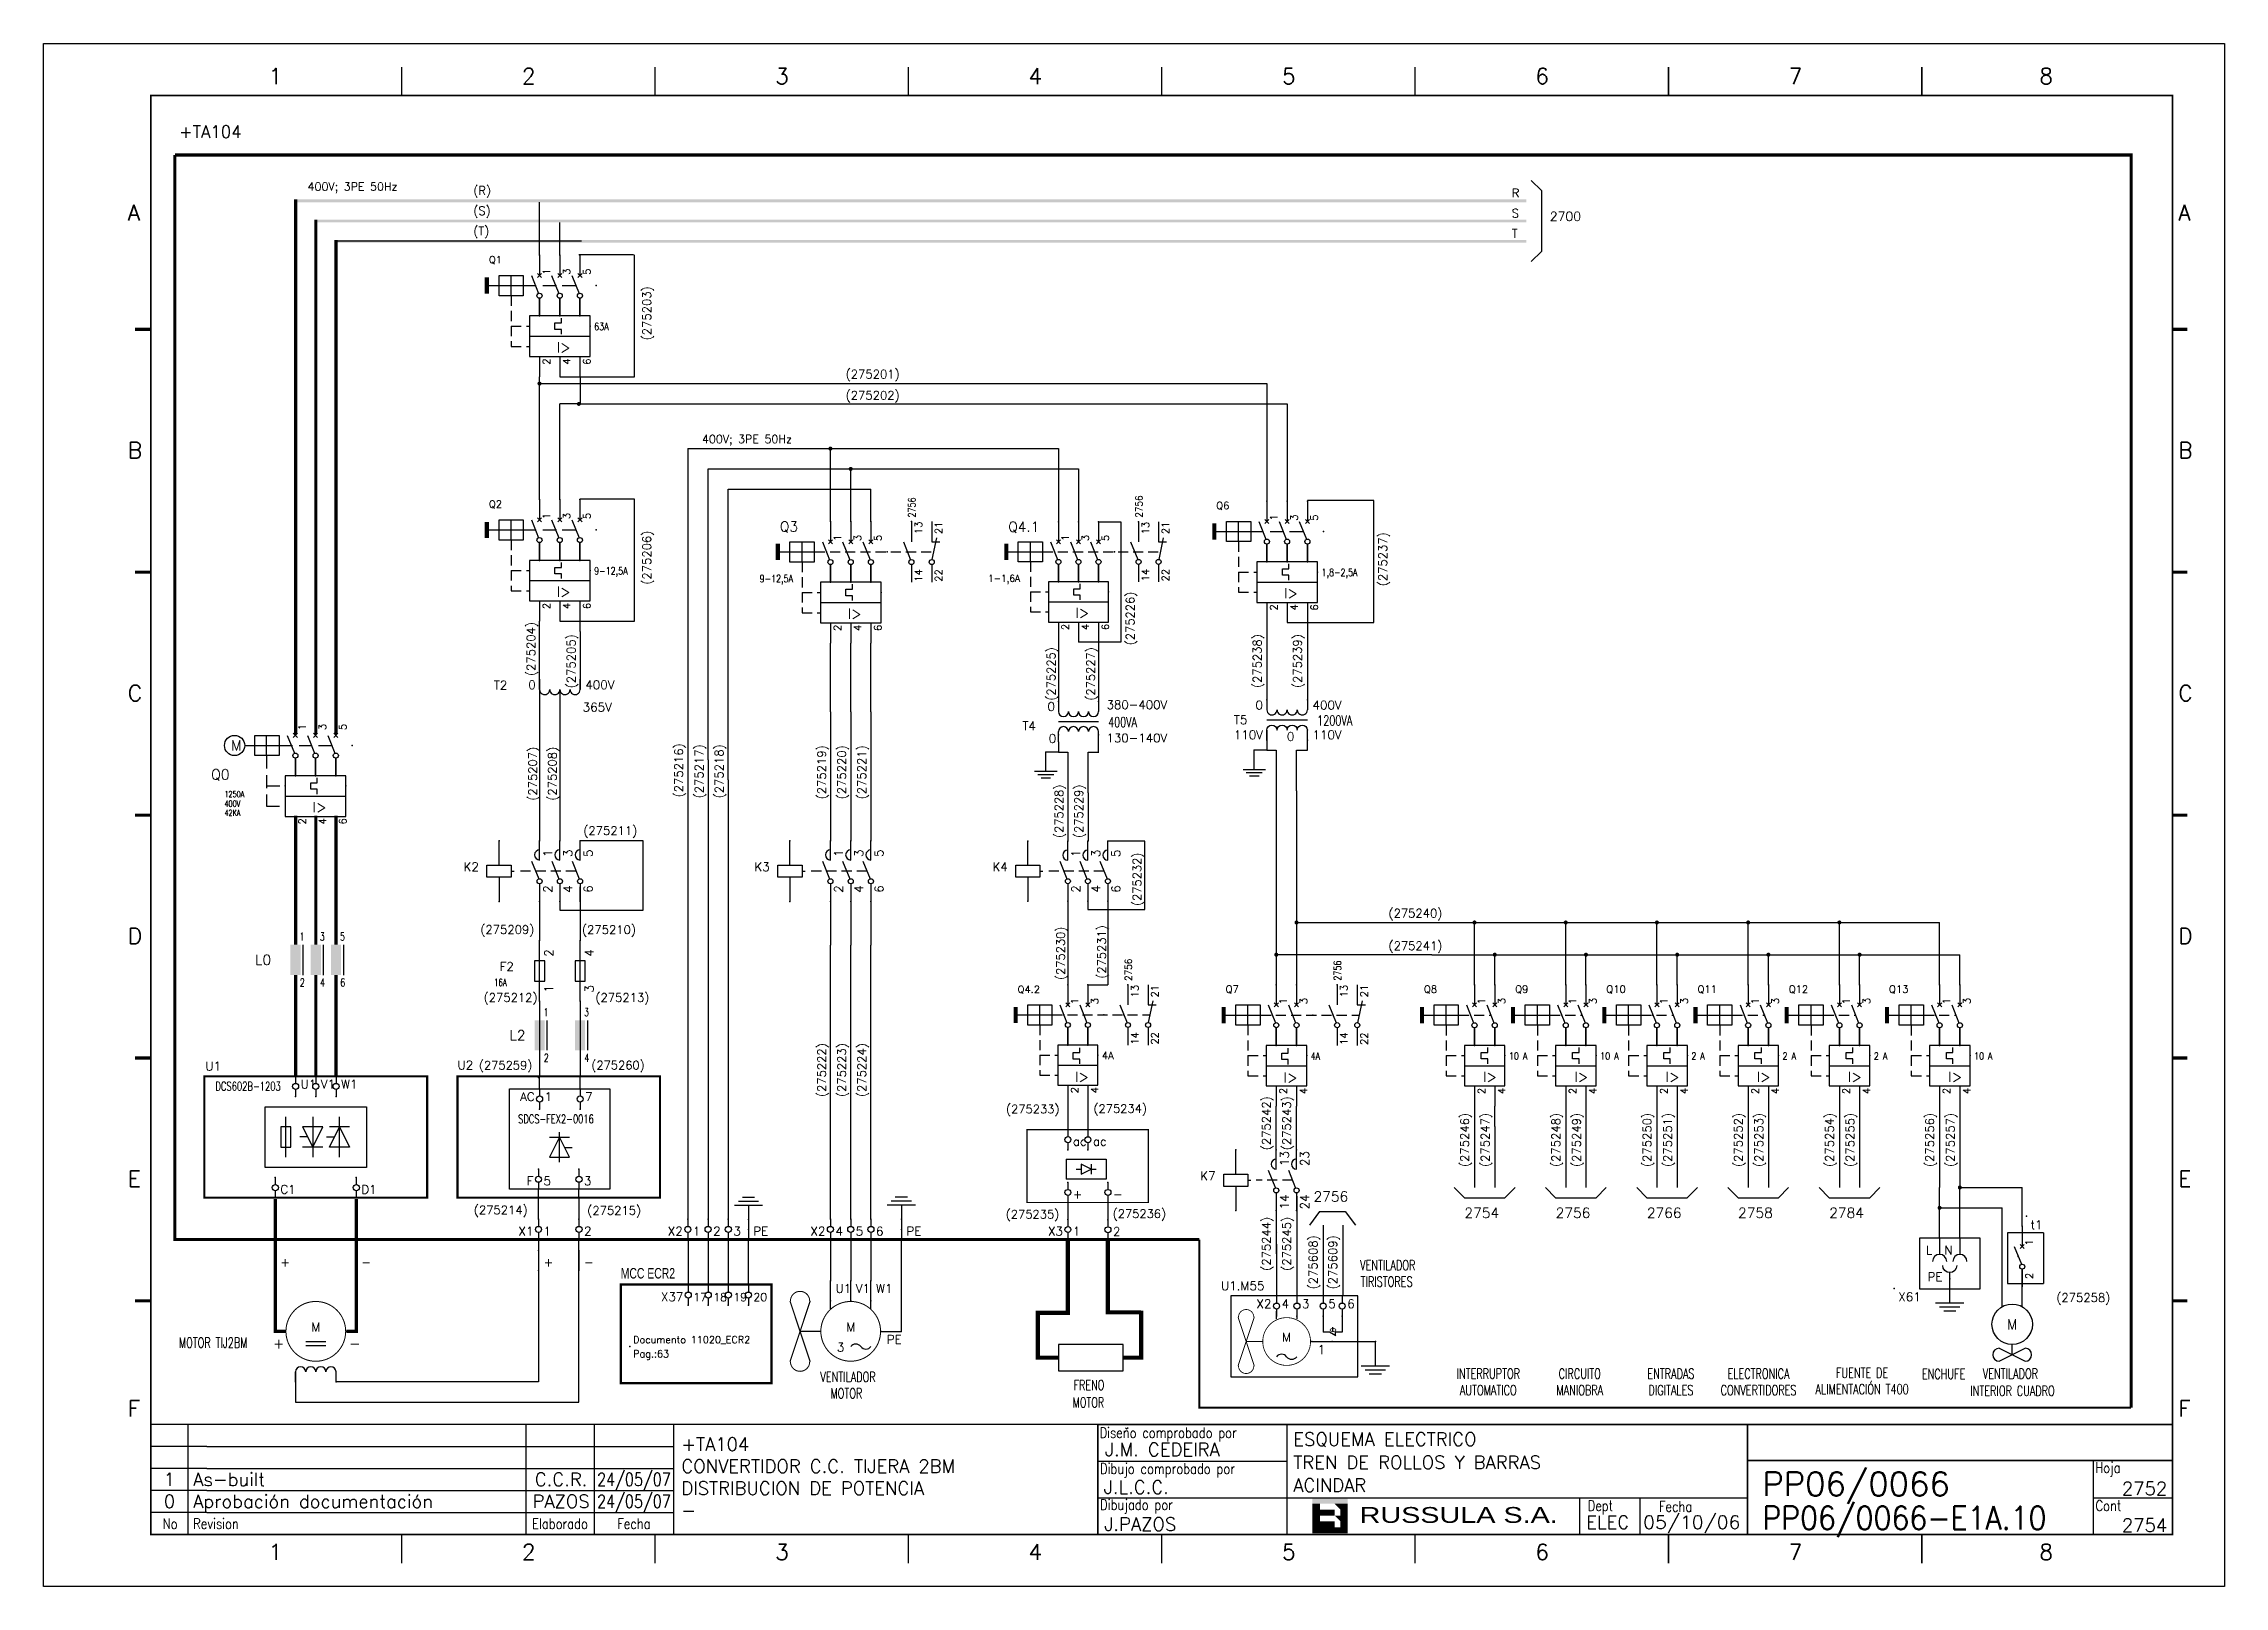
# Model space of a CAD drawing. Extents: x -25 to 1044, y -25744 to 292.
# Drawn here: x 539.1 to 959.1, y -19702 to -19405 of the extents above; entities that cross this region are included whole.
import ezdxf
from ezdxf.enums import TextEntityAlignment as Align

# ---------------------------------------------------------------- set-up
doc = ezdxf.new("R2010")
doc.units = 0
doc.header["$LTSCALE"] = 10
doc.header["$MEASUREMENT"] = 0
doc.linetypes.add('DASHDOT', pattern=[1, 0.5, -0.25, 0, -0.25])
doc.linetypes.add('HIDDEN', pattern=[0.375, 0.25, -0.125])
doc.layers.get('0').update_dxf_attribs({"linetype": 'CONTINUOUS'})
for name, color, linetype in [('$MKLNK', 7, 'HIDDEN'), ('1', 7, 'CONTINUOUS'), ('10', 5, 'CONTINUOUS'), ('102', 7, 'CONTINUOUS'), ('2', 7, 'CONTINUOUS'), ('25', 3, 'CONTINUOUS'), ('35', 2, 'CONTINUOUS'), ('4', 7, 'HIDDEN'), ('8', 1, 'CONTINUOUS'), ('9', 6, 'CONTINUOUS'), ('DIBUJO', 7, 'CONTINUOUS'), ('NODE', 7, 'CONTINUOUS')]:
    doc.layers.add(name, color=color, linetype=linetype)
doc.styles.add('ABBSTYLE', font='ROMANS.SHX', dxfattribs={"width": 0.8})
doc.styles.add('HELV', font='HELVBLD.SHX', dxfattribs={"width": 1.2})
doc.styles.add('HELVETICA', font='HELV.SHX')
doc.styles.add('LABEL', font='SIMPLEX', dxfattribs={"width": 0.8, "height": 4})
doc.styles.add('ROMANS', font='romans')
doc.styles.get("Standard").update_dxf_attribs({"font": 'simplex'})

msp = doc.modelspace()

# ---------------------------------------------------------------- texts
at = {"layer": '102'}
msp.add_text('I>', height=1.965, dxfattribs=at).set_placement((592.23, -19553), align=Align.CENTER)
at = {"layer": '2', "color": 6}
for s, height, p in [('+TA104', 2.34, (565.2, -19423.15)), ('(R)', 1.638, (621.85, -19434.13)), ('R', 1.64, (821.86, -19434.59)), ('(S)', 1.638, (621.85, -19438.03)), ('S', 1.64, (821.86, -19438.49)), ('2700', 1.755, (829.18, -19439.17)), ('(T)', 1.638, (621.85, -19441.93)), ('T', 1.64, (821.86, -19442.39)), ('(275201)', 1.638, (693.57, -19469.48)), ('(275202)', 1.638, (693.57, -19473.55)), ('365V', 1.685, (642.91, -19533.61)), ('(275211)', 1.638, (643.05, -19557.35)), ('(275240)', 1.638, (798.11, -19573.26)), ('(275209)', 1.638, (623.21, -19576.4)), ('(275210)', 1.638, (642.79, -19576.43)), ('(275241)', 1.638, (798.11, -19579.53)), ('(275212)', 1.638, (623.84, -19589.49)), ('(275213)', 1.638, (645.37, -19589.49)), ('U1', 1.685, (570.24, -19602.7)), ('U2', 1.685, (618.81, -19602.52)), ('(275259)', 1.622, (622.93, -19602.52)), ('(275260)', 1.622, (644.58, -19602.5)), ('(275233)', 1.622, (724.46, -19610.96)), ('(275234)', 1.622, (741.3, -19610.85)), ('(275214)', 1.638, (621.95, -19630.39)), ('(275215)', 1.638, (643.79, -19630.48)), ('(275235)', 1.622, (724.41, -19631.2)), ('(275236)', 1.622, (745, -19631.09)), ('U1.M55', 1.685, (765.85, -19644.99)), ('(275258)', 1.638, (926.74, -19647.25))]:
    msp.add_text(s, height=height, dxfattribs=at).set_placement(p)
at = {"layer": '2', "color": 7}
for s, height, p in [('400V; 3PE 50Hz', 1.5598, (589.94, -19433.33)), ('400V; 3PE 50Hz', 1.5598, (665.9, -19481.93)), ('M', 1.99, (575.2, -19541.11)), ('Q0', 1.987, (571.35, -19546.72))]:
    msp.add_text(s, height=height, dxfattribs=at).set_placement(p)
at = {"layer": '2', "color": 6}
for s, height, p in [('(275203)', 1.638, (656.09, -19462.14)), ('(275206)', 1.638, (656.09, -19509.19)), ('(275237)', 1.638, (797.83, -19509.48)), ('(275226)', 1.622, (749.17, -19520.84)), ('(275204)', 1.638, (633.77, -19526.77)), ('(275205)', 1.638, (641.52, -19529.13)), ('(275225)', 1.622, (733.95, -19531.51)), ('(275227)', 1.622, (741.57, -19531.51)), ('(275238)', 1.638, (773.65, -19529.1)), ('(275239)', 1.638, (781.4, -19529.1)), ('(275207)', 1.638, (634.11, -19550.79)), ('(275208)', 1.638, (637.9, -19550.79)), ('(275216)', 1.638, (662.23, -19550.13)), ('(275217)', 1.638, (666.16, -19550.31)), ('(275218)', 1.638, (670.02, -19550.31)), ('(275219)', 1.638, (689.77, -19550.5)), ('(275220)', 1.638, (693.63, -19550.5)), ('(275221)', 1.638, (697.49, -19550.5)), ('(275228)', 1.622, (735.46, -19557.95)), ('(275229)', 1.622, (739.28, -19557.95)), ('(275232)', 1.622, (750.5, -19571.06)), ('(275230)', 1.622, (735.77, -19585.3)), ('(275231)', 1.622, (743.68, -19585.03)), ('(275222)', 1.638, (689.77, -19607.84)), ('(275223)', 1.638, (693.63, -19607.84)), ('(275224)', 1.638, (697.49, -19607.84)), ('(275242)', 1.638, (775.4, -19618.06)), ('(275243)', 1.638, (779.31, -19618.06)), ('(275246)', 1.638, (813.6, -19621.29)), ('(275247)', 1.638, (817.56, -19621.29)), ('(275248)', 1.638, (831.17, -19621.29)), ('(275249)', 1.638, (835.13, -19621.29)), ('(275250)', 1.638, (848.73, -19621.29)), ('(275251)', 1.638, (852.69, -19621.29)), ('(275252)', 1.638, (866.3, -19621.29)), ('(275253)', 1.638, (870.26, -19621.29)), ('(275254)', 1.638, (883.87, -19621.29)), ('(275255)', 1.638, (887.83, -19621.29)), ('(275256)', 1.638, (903.17, -19621.29)), ('(275257)', 1.638, (907.14, -19621.29)), ('(275244)', 1.638, (775.4, -19641.28)), ('(275245)', 1.638, (779.31, -19641.28)), ('(275608)', 1.638, (784.42, -19644.84)), ('(275609)', 1.638, (788.2, -19644.84))]:
    msp.add_text(s, height=height, rotation=90, dxfattribs=at).set_placement(p)
at = {"layer": '2', "color": 7, "style": 'ROMANS', "width": 0.7}
for s, height, p in [('400VA', 1.93, (744.12, -19536.61)), ('1200VA', 1.95, (784.37, -19536.31)), ('400V', 1.17, (573.93, -19551.93)), ('1250A', 1.17, (573.93, -19550.1)), ('42KA', 1.17, (573.93, -19553.68)), ('1', 1.56, (588.4, -19577.71)), ('3', 1.56, (592.3, -19577.71)), ('5', 1.56, (596.2, -19577.71)), ('2', 1.56, (588.45, -19586.55)), ('4', 1.56, (592.35, -19586.55)), ('6', 1.56, (596.25, -19586.55)), ('16A', 1.404, (625.86, -19586.46)), ('1', 1.54, (635.4, -19592.27)), ('3', 1.54, (643.2, -19592.27)), ('2', 1.54, (635.45, -19601.02)), ('4', 1.54, (643.25, -19601.02)), ('VENTILADOR', 1.95, (792.65, -19641.18)), ('TIRISTORES', 1.95, (792.75, -19644.34)), ('VENTILADOR', 1.95, (688.69, -19662.68)), ('MOTOR', 1.95, (690.64, -19665.84)), ('FRENO', 1.93, (737.49, -19664.24)), ('MOTOR', 1.93, (737.28, -19667.58))]:
    msp.add_text(s, height=height, dxfattribs=at).set_placement(p)
at = {"layer": '2', "color": 7, "style": 'ROMANS'}
for s, height, p in [('L0', 1.95, (579.82, -19582.38)), ('L2', 1.93, (628.84, -19596.89)), ('2756', 1.95, (783.67, -19627.96)), ('2754', 1.95, (812.73, -19631.1)), ('2756', 1.95, (830.3, -19631.1)), ('2766', 1.95, (847.87, -19631.1)), ('2758', 1.95, (865.43, -19631.1)), ('2784', 1.95, (883, -19631.1)), ('+', 1.95, (583.3, -19656.21)), ('-', 1.95, (597.94, -19656.21))]:
    msp.add_text(s, height=height, dxfattribs=at).set_placement(p)
at = {"layer": '2', "color": 6, "style": 'ROMANS', "width": 0.7}
for s, height, p in [('DCS602B-1203', 1.6846, (572.19, -19606.59)), ('SDCS-FEX2-0016', 1.6679, (630.49, -19612.87))]:
    msp.add_text(s, height=height, dxfattribs=at).set_placement(p)
at = {"layer": '2', "style": 'HELV', "width": 0.68022}
msp.add_text('MCC ECR2', height=2.018, dxfattribs=at).set_placement((650.25, -19642.76), (660.71, -19642.76), align=Align.FIT)
at = {"layer": '2'}
for s, p in [('M', (694.54, -19652.93)), ('3', (692.59, -19656.83)), ('M', (778.5, -19654.89))]:
    msp.add_text(s, height=1.68, dxfattribs=at).set_placement(p, align=Align.CENTER)
at = {"layer": '2', "color": 7, "style": 'ROMANS'}
msp.add_text('M', height=1.95, dxfattribs=at).set_placement((918.23, -19651.58), align=Align.MIDDLE)
at = {"layer": '2', "color": 7, "style": 'ROMANS', "width": 0.7}
for s, height, p in [('MOTOR TIJ2BM', 1.9497, (571.76, -19656.09)), ('INTERRUPTOR', 1.9497, (817.34, -19662.06)), ('CIRCUITO', 1.95, (834.95, -19662.06)), ('ENTRADAS', 1.95, (852.51, -19662.06)), ('ELECTRONICA', 1.9497, (869.38, -19662.06)), ('FUENTE DE', 1.95, (889.33, -19661.88)), ('ENCHUFE', 1.95, (905.03, -19662.12)), ('VENTILADOR', 1.95, (917.89, -19662.06)), ('AUTOMATICO', 1.95, (817.34, -19665.22)), ('MANIOBRA', 1.95, (834.95, -19665.22)), ('DIGITALES', 1.95, (852.51, -19665.22)), ('CONVERTIDORES', 1.9497, (869.38, -19665.22)), ('ALIMENTACIÓN T400', 1.9497, (889.33, -19665.03)), ('INTERIOR CUADRO', 1.9497, (918.3, -19665.35))]:
    msp.add_text(s, height=height, dxfattribs=at).set_placement(p, align=Align.CENTER)
at = {"layer": '25', "style": 'ABBSTYLE', "width": 0.8}
msp.add_text('0', height=1.05, rotation=270, dxfattribs=at).set_placement((786.9, -19652.27))
at = {"layer": '8', "text_generation_flag": 4}
msp.add_attdef('0', text='a', height=1.68, dxfattribs=at).set_placement((779.98, -19537.57), align=Align.RIGHT)
at = {"layer": 'DIBUJO', "color": 1, "style": 'ROMANS'}
for s, p in [('1', (589.61, -19537.2)), ('3', (593.51, -19537.2)), ('5', (597.41, -19537.2)), ('2', (589.61, -19555.36)), ('4', (593.51, -19555.36)), ('6', (597.41, -19555.36)), ('1', (922.21, -19636.44)), ('2', (922.21, -19642.86))]:
    msp.add_text(s, height=1.4, rotation=90, dxfattribs=at).set_placement(p)

# ---------------------------------------------------------------- blocks, each defined once
blk = doc.blocks.new('NOD', base_point=(237.5, 170))
at = {"layer": 'NODE'}
blk.add_point((237.5, 170), dxfattribs=at)
blk = doc.blocks.new('$071501S')
at = {"layer": '2'}
for p, q in [((0, -6), (0, 0)), ((-3, -6), (3, -6)), ((-3, -9), (-3, -6)), ((3, -9), (-3, -9)), ((0, -9), (0, -15)), ((3, -6), (3, -9))]:
    blk.add_line(p, q, dxfattribs=at)
at = {"layer": '2', "rotation": 90}
for p in [(0, 0), (0, -15)]:
    blk.add_blockref('NOD', p, dxfattribs=at)
at = {"layer": '8'}
for tag, p in [('1A', (1, -3.325)), ('2A', (1, -13.325))]:
    blk.add_attdef(tag, p, '', height=2.15, dxfattribs=at)
at = {"layer": '9'}
blk.add_attdef('ID', text='', height=2.15, dxfattribs=at).set_placement((-5, -7.5), align=Align.RIGHT)
blk = doc.blocks.new('ACAD1F02')
at = {"layer": '2'}
for p, q in [((360, 150), (365, 150)), ((360, 149.03), (365, 149.03))]:
    blk.add_line(p, q, dxfattribs=at)
blk.add_lwpolyline([(355.12, 152.5, 0.25, 0.25, 1), (369.88, 152.5, 0.25, 0.25, 1)], format="xyseb", close=True, dxfattribs=at)
blk.add_text('M', height=2.15, dxfattribs=at).set_placement((362.5, 152.5), align=Align.CENTER)
blk = doc.blocks.new('$060303')
at = {"layer": '2'}
for p, q in [((0, 0), (2.5, 0)), ((0, -10), (2.5, -10))]:
    blk.add_line(p, q, dxfattribs=at)
for centre in [(2.5, -1.25), (2.5, -3.75), (2.5, -6.25), (2.5, -8.75)]:
    blk.add_arc(centre, 1.25, 270, 90, dxfattribs=at)
for p in [(0, 0), (0, -10)]:
    blk.add_blockref('NOD', p, dxfattribs=at)
at = {"layer": '8'}
for tag, p in [('1A', (1.5, -3.325)), ('2A', (1.5, -13.325))]:
    blk.add_attdef(tag, text='', height=2.15, dxfattribs=at).set_placement(p, align=Align.RIGHT)
at = {"layer": '9'}
blk.add_attdef('ID', text='', height=2.15, dxfattribs=at).set_placement((0, 1.175), align=Align.CENTER)
blk = doc.blocks.new('$$PLD12C')
for p, q in [((0, 2.5), (0, 0.75)), ((0, -0.75), (0, -2.5))]:
    blk.add_line(p, q)
at = {"layer": '2'}
blk.add_circle((0, 0), 0.75, dxfattribs=at)
for p in [(0, 2.5), (0, -2.5)]:
    blk.add_blockref('NOD', p, dxfattribs=at)
at = {"layer": '8'}
blk.add_attdef('*A', (1.25, -1.5), '', height=2.15, dxfattribs=at)
at = {"layer": '9'}
blk.add_attdef('ID', text='', height=2.15, dxfattribs=at).set_placement((-1.25, -1.5), align=Align.RIGHT)
blk = doc.blocks.new('$$PLD12')
blk.add_line((0, 2.5), (0, -2.5))
at = {"layer": '2'}
for p in [(0, 2.5), (0, -2.5)]:
    blk.add_blockref('NOD', p, dxfattribs=at)
at = {"layer": '8'}
blk.add_attdef('*A', (1.25, -1.5), '', height=2.15, dxfattribs=at)
at = {"layer": '9'}
blk.add_attdef('ID', text='', height=2.15, dxfattribs=at).set_placement((-1.25, -1.5), align=Align.RIGHT)
blk = doc.blocks.new('$$PLU21C')
for p, q in [((0, 2.5), (0, 0.75)), ((0, -0.75), (0, -2.5))]:
    blk.add_line(p, q)
at = {"layer": '2'}
blk.add_circle((0, 0), 0.75, dxfattribs=at)
for p in [(0, 2.5), (0, -2.5)]:
    blk.add_blockref('NOD', p, dxfattribs=at)
at = {"layer": '8'}
blk.add_attdef('*A', (1.25, -0.5), '', height=2.15, dxfattribs=at)
at = {"layer": '9'}
blk.add_attdef('ID', text='', height=2.15, dxfattribs=at).set_placement((-1.25, -0.5), align=Align.RIGHT)
blk = doc.blocks.new('$$PLU21')
blk.add_line((0, -2.5), (0, 2.5))
at = {"layer": '2'}
for p in [(0, 2.5), (0, -2.5)]:
    blk.add_blockref('NOD', p, dxfattribs=at)
at = {"layer": '8'}
blk.add_attdef('*A', (1.25, -0.5), '', height=2.15, dxfattribs=at)
at = {"layer": '9'}
blk.add_attdef('ID', text='', height=2.15, dxfattribs=at).set_placement((-1.25, -0.5), align=Align.RIGHT)
blk = doc.blocks.new('$71302MS')
at = {"layer": '$MKLNK'}
blk.add_line((9, -7.5), (-5, -7.5), dxfattribs=at)
for p, q in [((0, -4.75), (0, 0)), ((5, -4.75), (5, 0)), ((10, -4.75), (10, 0)), ((0, -10.62), (0, -15)), ((5, -10.62), (5, -15)), ((10, -10.62), (10, -15))]:
    blk.add_line(p, q)
at = {"layer": '102'}
for p, q in [((-2, -5), (-0.23, -9.42)), ((3, -5), (4.77, -9.42)), ((8, -5), (9.77, -9.42))]:
    blk.add_line(p, q, dxfattribs=at)
for centre in [(0, -10), (5, -10), (10, -10)]:
    blk.add_circle(centre, 0.625, dxfattribs=at)
for centre in [(0, -3.5), (5, -3.5), (10, -3.5)]:
    blk.add_arc(centre, 1.25, 90, 270, dxfattribs=at)
at = {"layer": '2'}
for p in [(0, 0), (5, 0), (10, 0), (0, -15), (5, -15), (10, -15)]:
    blk.add_blockref('NOD', p, dxfattribs=at)
at = {"layer": '8', "flags": 8}
for tag, p in [('1A', (3.07, -4)), ('3A', (8.07, -4)), ('5A', (13.07, -4))]:
    blk.add_attdef(tag, p, '', height=2.15, rotation=90, dxfattribs=at)
for tag, p in [('2A', (3.07, -11)), ('4A', (8.07, -11)), ('6A', (13.07, -11))]:
    blk.add_attdef(tag, text='', height=2.15, rotation=90, dxfattribs=at).set_placement(p, align=Align.RIGHT)
at = {"layer": '9'}
blk.add_attdef('ID', text='', height=2.15, rotation=90, dxfattribs=at).set_placement((-7.25, -7.5), align=Align.CENTER)
blk = doc.blocks.new('$072101S')
at = {"layer": '2'}
for p, q in [((0, 0), (0, 15)), ((1.25, 10), (-1.25, 10)), ((-1.25, 10), (-1.25, 5)), ((1.25, 5), (1.25, 10)), ((-1.25, 5), (1.25, 5))]:
    blk.add_line(p, q, dxfattribs=at)
for p in [(0, 15), (0, 0)]:
    blk.add_blockref('NOD', p, dxfattribs=at)
at = {"layer": '8'}
blk.add_attdef('2A', (3.325, 11), '', height=2.15, rotation=90, dxfattribs=at)
blk.add_attdef('ID', text='', height=2.15, rotation=90, dxfattribs=at).set_placement((-2.25, 7.5), align=Align.CENTER)
blk.add_attdef('1A', text='', height=2.15, rotation=90, dxfattribs=at).set_placement((3.325, 4), align=Align.RIGHT)
blk = doc.blocks.new('$021501')
at = {"layer": '2'}
for p, q in [((0, -6), (0, 0)), ((-3.5, -6), (3.5, -6)), ((-2.5, -7), (2.5, -7)), ((-1.5, -8), (1.5, -8))]:
    blk.add_line(p, q, dxfattribs=at)
blk.add_blockref('NOD', (0, 0), dxfattribs=at)
blk = doc.blocks.new('KK')
for p, q in [((170.54, 197.03), (170.54, 201.39)), ((175.54, 197.03), (175.54, 201.39)), ((180.54, 197.03), (180.54, 201.41)), ((170.54, 187.03), (170.54, 182.03)), ((175.54, 187.03), (175.54, 182.03)), ((180.54, 187.03), (180.54, 182.03))]:
    blk.add_line(p, q)
for p in [(168.04, 194.53), (183.04, 194.53)]:
    blk.add_point(p)
at = {"layer": '102'}
for p, q in [((170.54, 212.03), (170.54, 207.03)), ((175.54, 212.03), (175.54, 207.03)), ((180.54, 212.03), (180.54, 207.03)), ((168.54, 207.03), (170.31, 202.61)), ((173.54, 207.03), (175.31, 202.61)), ((178.54, 207.03), (180.31, 202.61)), ((170.54, 201.4), (170.54, 197.03)), ((175.54, 201.4), (175.54, 197.03)), ((180.54, 201.4), (180.54, 197.03)), ((183.04, 197.03), (168.04, 197.03)), ((168.04, 197.03), (168.04, 192.03)), ((174.36, 195.31), (175.96, 195.31)), ((174.36, 193.71), (174.36, 195.31)), ((175.96, 195.31), (175.96, 196.53)), ((183.04, 192.03), (183.04, 197.03)), ((168.04, 192.03), (183.04, 192.03)), ((168.04, 192.03), (168.04, 187.03)), ((175.96, 193.71), (174.36, 193.71)), ((175.96, 192.53), (175.96, 193.71)), ((183.04, 187.03), (183.04, 192.03)), ((168.04, 187.03), (183.04, 187.03))]:
    blk.add_line(p, q, dxfattribs=at)
for centre in [(170.54, 202.03), (175.54, 202.03), (180.54, 202.03)]:
    blk.add_circle(centre, 0.625, dxfattribs=at)
for p in [(169.54, 204.53), (174.54, 204.53), (179.54, 204.53), (184.54, 204.53)]:
    blk.add_point(p, dxfattribs=at)
at = {"layer": '2', "linetype": 'HIDDEN'}
for p, q in [((163.54, 202.03), (163.54, 189.53)), ((163.54, 194.53), (168.04, 194.53)), ((163.54, 189.53), (168.04, 189.53))]:
    blk.add_line(p, q, dxfattribs=at)
at = {"layer": '2'}
blk.add_trace([(158.04, 206.53), (157.04, 206.53), (158.04, 202.53), (157.04, 202.53)], dxfattribs=at)
at = {"layer": 'DIBUJO'}
for p, q in [((160.54, 202.03), (160.54, 207.03)), ((160.54, 207.03), (166.54, 207.03)), ((163.54, 202.03), (163.54, 207.03)), ((166.54, 207.03), (166.54, 202.03)), ((171.04, 207.53), (170.04, 206.53)), ((170.04, 207.53), (171.04, 206.53)), ((175.04, 207.53), (176.04, 206.53)), ((176.04, 207.53), (175.04, 206.53)), ((180.04, 207.53), (181.04, 206.53)), ((181.04, 207.53), (180.04, 206.53)), ((158.04, 204.53), (166.54, 204.53)), ((166.54, 202.03), (160.54, 202.03))]:
    blk.add_line(p, q, dxfattribs=at)
at = {"layer": '2'}
for p in [(170.54, 212.03), (175.54, 212.03), (180.54, 212.03), (170.54, 197.03), (175.54, 197.03), (180.54, 197.03)]:
    blk.add_blockref('NOD', p, dxfattribs=at)
at = {"layer": '102'}
blk.add_text('I>', height=2.52, dxfattribs=at).set_placement((176.51, 188.04), align=Align.CENTER)
at = {"layer": 'DIBUJO', "color": 1, "style": 'ROMANS'}
for s, p in [('1', (173.15, 207.2)), ('3', (178.15, 207.2)), ('5', (183.15, 207.2)), ('2', (173.15, 185.01)), ('4', (178.15, 185.01)), ('6', (183.15, 185.01))]:
    blk.add_text(s, height=1.8, rotation=90, dxfattribs=at).set_placement(p)
at = {"layer": 'DIBUJO', "color": 6, "style": 'ROMANS'}
blk.add_attdef('REFERENCIA', (158.04, 210.03), '', height=1.8, dxfattribs=at)
at = {"layer": 'DIBUJO', "color": 6, "style": 'ROMANS', "width": 0.8}
blk.add_attdef('REGULACION', (184.04, 193.53), '', height=1.8, dxfattribs=at)
blk = doc.blocks.new('T2')
for p, q in [((152.83, 172.88), (152.83, 177.24)), ((157.83, 172.88), (157.83, 177.24)), ((152.83, 162.88), (152.83, 157.88)), ((157.83, 162.88), (157.83, 157.88))]:
    blk.add_line(p, q)
for p in [(150.33, 170.38), (160.33, 170.38)]:
    blk.add_point(p)
at = {"layer": '102'}
for p, q in [((152.83, 187.88), (152.83, 182.88)), ((157.83, 187.88), (157.83, 182.88)), ((167.83, 187.88), (167.83, 182.88)), ((172.83, 187.88), (172.83, 182.88)), ((172.96, 178.49), (174.08, 183.88)), ((150.83, 182.88), (152.6, 178.46)), ((155.83, 182.88), (157.6, 178.46)), ((165.83, 182.88), (167.6, 178.46)), ((172.83, 182.88), (174.83, 182.88)), ((160.33, 172.88), (150.33, 172.88)), ((150.33, 172.88), (150.33, 167.88)), ((152.83, 177.25), (152.83, 172.88)), ((157.83, 177.25), (157.83, 172.88)), ((160.33, 167.88), (160.33, 172.88)), ((167.83, 177.25), (167.83, 172.88)), ((172.83, 177.25), (172.83, 172.88)), ((150.33, 167.88), (160.33, 167.88)), ((150.33, 167.88), (150.33, 162.88)), ((154.18, 170.99), (155.78, 170.99)), ((154.18, 169.39), (154.18, 170.99)), ((155.78, 169.39), (154.18, 169.39)), ((155.78, 170.99), (155.78, 172.21)), ((155.78, 168.21), (155.78, 169.39)), ((160.33, 162.88), (160.33, 167.88)), ((150.33, 162.88), (160.33, 162.88))]:
    blk.add_line(p, q, dxfattribs=at)
for centre in [(152.83, 177.88), (157.83, 177.88), (167.83, 177.88), (172.83, 177.88)]:
    blk.add_circle(centre, 0.625, dxfattribs=at)
for p in [(151.83, 180.38), (156.83, 180.38), (161.83, 180.38), (161.83, 180.38), (166.83, 180.38)]:
    blk.add_point(p, dxfattribs=at)
at = {"layer": '2', "linetype": 'HIDDEN'}
for p, q in [((145.83, 177.88), (145.83, 165.38)), ((148.96, 180.38), (173.29, 180.38)), ((145.83, 170.38), (150.33, 170.38)), ((145.83, 165.38), (150.33, 165.38))]:
    blk.add_line(p, q, dxfattribs=at)
at = {"layer": '2'}
blk.add_trace([(140.33, 182.38), (139.33, 182.38), (140.33, 178.38), (139.33, 178.38)], dxfattribs=at)
at = {"layer": 'DIBUJO'}
for p, q in [((153.33, 183.38), (152.33, 182.38)), ((152.33, 183.38), (153.33, 182.38)), ((157.33, 183.38), (158.33, 182.38)), ((158.33, 183.38), (157.33, 182.38)), ((140.33, 180.38), (148.83, 180.38)), ((142.83, 177.88), (142.83, 182.88)), ((142.83, 182.88), (148.83, 182.88)), ((148.83, 177.88), (142.83, 177.88)), ((145.83, 177.88), (145.83, 182.88)), ((148.83, 182.88), (148.83, 177.88))]:
    blk.add_line(p, q, dxfattribs=at)
at = {"layer": '2'}
for p in [(152.83, 187.88), (157.83, 187.88), (167.83, 187.88), (152.83, 172.88), (157.83, 172.88)]:
    blk.add_blockref('NOD', p, dxfattribs=at)
at = {"layer": '102'}
blk.add_text('I>', height=2.52, dxfattribs=at).set_placement((156.33, 163.72), align=Align.CENTER)
at = {"layer": 'DIBUJO', "color": 1, "style": 'ROMANS'}
for s, p in [('1', (155.43, 183.05)), ('3', (160.43, 183.05)), ('13', (170.43, 184.76)), ('21', (175.43, 184.76)), ('14', (170.43, 173)), ('22', (175.43, 173)), ('2', (155.43, 160.86)), ('4', (160.43, 160.86))]:
    blk.add_text(s, height=1.8, rotation=90, dxfattribs=at).set_placement(p)
at = {"layer": 'DIBUJO', "color": 6, "style": 'ROMANS', "width": 0.8}
for p in [(168.83, 188.88), (173.83, 188.88)]:
    blk.add_attdef('PAGCAUXABIERTO1', p, '', height=1.8, rotation=90, dxfattribs=at)
at = {"layer": 'DIBUJO', "color": 6, "style": 'ROMANS'}
blk.add_attdef('REFERENCIA', (140.33, 185.88), '', height=1.8, dxfattribs=at)
at = {"layer": 'DIBUJO', "color": 6, "style": 'ROMANS', "width": 0.8}
blk.add_attdef('REGULACION', (161.33, 169.38), '', height=1.8, dxfattribs=at)
blk = doc.blocks.new('CC')
at = {"layer": '$MKLNK'}
blk.add_line((142.44, 173.8), (133.44, 173.8), dxfattribs=at)
for p, q in [((138.44, 176.55), (138.44, 181.3)), ((143.44, 176.55), (143.44, 181.3)), ((138.44, 170.67), (138.44, 166.3)), ((143.44, 170.67), (143.44, 166.3))]:
    blk.add_line(p, q)
at = {"layer": '102'}
for p, q in [((136.44, 176.3), (138.21, 171.88)), ((141.44, 176.3), (143.21, 171.88))]:
    blk.add_line(p, q, dxfattribs=at)
for centre in [(138.44, 171.3), (143.44, 171.3)]:
    blk.add_circle(centre, 0.625, dxfattribs=at)
for centre in [(138.44, 177.8), (143.44, 177.8)]:
    blk.add_arc(centre, 1.25, 90, 270, dxfattribs=at)
at = {"layer": '2'}
for p in [(138.44, 181.3), (143.44, 181.3), (138.44, 166.3), (143.44, 166.3)]:
    blk.add_blockref('NOD', p, dxfattribs=at)
at = {"layer": '8', "flags": 8}
for tag, p in [('1A', (141.52, 177.3)), ('3A', (146.52, 177.3))]:
    blk.add_attdef(tag, p, '', height=2.15, rotation=90, dxfattribs=at)
for tag, p in [('2A', (141.52, 170.3)), ('4A', (146.52, 170.3))]:
    blk.add_attdef(tag, text='', height=2.15, rotation=90, dxfattribs=at).set_placement(p, align=Align.RIGHT)
at = {"layer": '9'}
blk.add_attdef('ID', text='', height=2.15, rotation=90, dxfattribs=at).set_placement((131.19, 173.8), align=Align.CENTER)
blk = doc.blocks.new('T1')
for p, q in [((156.28, 167.9), (156.28, 172.26)), ((161.28, 167.9), (161.28, 172.26)), ((156.28, 157.9), (156.28, 152.9)), ((161.28, 157.9), (161.28, 152.9))]:
    blk.add_line(p, q)
for p in [(153.78, 165.4), (163.78, 165.4)]:
    blk.add_point(p)
at = {"layer": '102'}
for p, q in [((154.28, 177.9), (156.04, 173.48)), ((156.28, 182.9), (156.28, 177.9)), ((159.28, 177.9), (161.04, 173.48)), ((161.28, 182.9), (161.28, 177.9)), ((163.78, 167.9), (153.78, 167.9)), ((153.78, 167.9), (153.78, 162.9)), ((156.28, 172.28), (156.28, 167.9)), ((159.56, 166.18), (159.56, 167.4)), ((161.28, 172.28), (161.28, 167.9)), ((163.78, 162.9), (163.78, 167.9)), ((153.78, 162.9), (163.78, 162.9)), ((153.78, 162.9), (153.78, 157.9)), ((157.96, 166.18), (159.56, 166.18)), ((157.96, 164.58), (157.96, 166.18)), ((159.56, 164.58), (157.96, 164.58)), ((159.56, 163.4), (159.56, 164.58)), ((163.78, 157.9), (163.78, 162.9)), ((153.78, 157.9), (163.78, 157.9))]:
    blk.add_line(p, q, dxfattribs=at)
for centre in [(156.28, 172.9), (161.28, 172.9)]:
    blk.add_circle(centre, 0.625, dxfattribs=at)
for p in [(155.28, 175.4), (160.28, 175.4)]:
    blk.add_point(p, dxfattribs=at)
at = {"layer": '2', "linetype": 'HIDDEN'}
for p, q in [((149.28, 172.9), (149.28, 160.4)), ((152.41, 175.4), (160.28, 175.4)), ((149.28, 165.4), (153.78, 165.4)), ((149.28, 160.4), (153.78, 160.4))]:
    blk.add_line(p, q, dxfattribs=at)
at = {"layer": '2'}
blk.add_trace([(143.78, 177.4), (142.78, 177.4), (143.78, 173.4), (142.78, 173.4)], dxfattribs=at)
at = {"layer": 'DIBUJO'}
for p, q in [((146.28, 172.9), (146.28, 177.9)), ((146.28, 177.9), (152.28, 177.9)), ((149.28, 172.9), (149.28, 177.9)), ((152.28, 177.9), (152.28, 172.9)), ((156.78, 178.4), (155.78, 177.4)), ((155.78, 178.4), (156.78, 177.4)), ((160.78, 178.4), (161.78, 177.4)), ((161.78, 178.4), (160.78, 177.4)), ((143.78, 175.4), (152.28, 175.4)), ((152.28, 172.9), (146.28, 172.9))]:
    blk.add_line(p, q, dxfattribs=at)
at = {"layer": '2'}
for p in [(156.28, 182.9), (161.28, 182.9), (156.28, 167.9), (161.28, 167.9)]:
    blk.add_blockref('NOD', p, dxfattribs=at)
at = {"layer": '102'}
blk.add_text('I>', height=2.52, dxfattribs=at).set_placement((160.11, 158.91), align=Align.CENTER)
at = {"layer": 'DIBUJO', "color": 1, "style": 'ROMANS'}
for s, p in [('1', (158.88, 178.08)), ('3', (163.88, 178.08)), ('2', (158.88, 155.89)), ('4', (163.88, 155.89))]:
    blk.add_text(s, height=1.8, rotation=90, dxfattribs=at).set_placement(p)
at = {"layer": 'DIBUJO', "color": 6, "style": 'ROMANS'}
blk.add_attdef('REFERENCIA', (143.78, 180.9), '', height=1.8, dxfattribs=at)
at = {"layer": 'DIBUJO', "color": 6, "style": 'ROMANS', "width": 0.8}
blk.add_attdef('REGULACION', (164.78, 164.4), '', height=1.8, dxfattribs=at)
blk = doc.blocks.new('$PP313')
at = {"layer": '2'}
blk.add_blockref('NOD', (0, 0), dxfattribs=at)
at = {"layer": '8'}
blk.add_attdef('1A', (1, -3.325), '', height=2.15, dxfattribs=at)
at = {"layer": '9'}
blk.add_attdef('ID', (1, 1), '', height=2.15, dxfattribs=at)
blk = doc.blocks.new('$030301')
at = {"layer": '2'}
blk.add_line((0, 0), (4, 0), dxfattribs=at)
blk.add_arc((5.75, 0), 1.75, 90, 270, dxfattribs=at)
at = {"layer": '9'}
blk.add_blockref('NOD', (0, 0), dxfattribs=at)
at = {"layer": '8'}
blk.add_attdef('1A', text='', height=2.15, dxfattribs=at).set_placement((3, -3.325), align=Align.RIGHT)
at = {"layer": '9'}
blk.add_attdef('ID', text='', height=2.15, dxfattribs=at).set_placement((5, 2.5), align=Align.CENTER)
blk = doc.blocks.new('newcajec')
at = {"layer": '1'}
for p, q in [((179.4, 20.85), (0.13, 20.85)), ((7, 20.85), (7, 0)), ((71, 20.85), (71, 0)), ((84, 20.85), (84, 0.09)), ((99, 20.85), (99, 0)), ((215.2, 20.8), (215.2, 0)), ((10.6, 16.64), (0, 16.64)), ((10.6, 16.64), (99, 16.64)), ((184.64, 20.18), (184.81, 20.01)), ((184.81, 20.01), (185.18, 20.25)), ((10.6, 12.48), (0, 12.48)), ((10.6, 12.48), (99, 12.48)), ((179.4, 13.87), (215.2, 13.87)), ((368, 14.06), (368, 0)), ((10.6, 8.32), (0, 8.32)), ((10.6, 8.32), (99, 8.32)), ((10.6, 4.16), (0, 4.16)), ((10.6, 4.16), (99, 4.16)), ((179.4, 6.93), (267.63, 6.93)), ((267.63, 6.93), (302.5, 6.93)), ((270.63, 6.91), (270.63, 0)), ((282.07, 6.93), (282.07, 0)), ((368, 6.93), (383, 6.93))]:
    blk.add_line(p, q, dxfattribs=at)
for points in [[(47.5, 272.5, 0.3, 0.3, 0), (47.5, 277.91, 0.3, 0.3, 0)], [(95.5, 272.5, 0.3, 0.3, 0), (95.5, 277.91, 0.3, 0.3, 0)], [(143.5, 272.5, 0.3, 0.3, 0), (143.5, 277.91, 0.3, 0.3, 0)], [(191.5, 272.5, 0.3, 0.3, 0), (191.5, 277.91, 0.3, 0.3, 0)], [(239.5, 272.5, 0.3, 0.3, 0), (239.5, 277.91, 0.3, 0.3, 0)], [(287.5, 272.5, 0.3, 0.3, 0), (287.5, 277.91, 0.3, 0.3, 0)], [(335.5, 272.5, 0.3, 0.3, 0), (335.5, 277.91, 0.3, 0.3, 0)], [(-2.99, 228.23, 0.6, 0.6, 0), (-0.18, 228.23, 0.6, 0.6, 0)], [(383.01, 228.23, 0.6, 0.6, 0), (385.82, 228.23, 0.6, 0.6, 0)], [(-2.99, 182.23, 0.6, 0.6, 0), (-0.18, 182.23, 0.6, 0.6, 0)], [(383.01, 182.23, 0.6, 0.6, 0), (385.82, 182.23, 0.6, 0.6, 0)], [(-2.99, 136.23, 0.6, 0.6, 0), (-0.18, 136.23, 0.6, 0.6, 0)], [(383.01, 136.23, 0.6, 0.6, 0), (385.82, 136.23, 0.6, 0.6, 0)], [(-2.99, 90.23, 0.6, 0.6, 0), (-0.18, 90.23, 0.6, 0.6, 0)], [(383.01, 90.23, 0.6, 0.6, 0), (385.82, 90.23, 0.6, 0.6, 0)], [(-2.99, 44.23, 0.6, 0.6, 0), (-0.18, 44.23, 0.6, 0.6, 0)], [(383.01, 44.23, 0.6, 0.6, 0), (385.82, 44.23, 0.6, 0.6, 0)], [(383, 20.8, 0.3, 0.3, 0), (179.4, 20.8, 0.3, 0.3, 0), (179.4, 0, 0.3, 0.3, 0)], [(302.5, 20.8, 0.3, 0.3, 0), (302.5, 0, 0.3, 0.3, 0)], [(302.5, 14, 0.3, 0.3, 0), (383, 14, 0.3, 0.3, 0)], [(47.5, -5.5, 0.3, 0.3, 0), (47.5, -0.09, 0.3, 0.3, 0)], [(95.5, -5.5, 0.3, 0.3, 0), (95.5, -0.09, 0.3, 0.3, 0)], [(143.5, -5.5, 0.3, 0.3, 0), (143.5, -0.09, 0.3, 0.3, 0)], [(191.5, -5.5, 0.3, 0.3, 0), (191.5, -0.09, 0.3, 0.3, 0)], [(239.5, -5.5, 0.3, 0.3, 0), (239.5, -0.09, 0.3, 0.3, 0)], [(287.5, -5.5, 0.3, 0.3, 0), (287.5, -0.09, 0.3, 0.3, 0)], [(335.5, -5.5, 0.3, 0.3, 0), (335.5, -0.09, 0.3, 0.3, 0)]]:
    blk.add_lwpolyline(points, format="xyseb", dxfattribs=at)
at = {"layer": '1', "const_width": 0.3}
blk.add_lwpolyline([(0, 0), (0, 272.5), (383, 272.5), (383, 0)], close=True, dxfattribs=at)
at = {"layer": '2', "color": 14}
for p, q in [((221.42, 4.69), (221.42, 5.81)), ((221.42, 2.47), (221.42, 3.58))]:
    blk.add_line(p, q, dxfattribs=at)
for points in [[(220.05, 5.81), (220.05, 6.92), (226.74, 5.81), (226.74, 6.92)], [(221.42, 2.47), (220.05, 2.47), (221.42, 5.81), (220.05, 5.81)], [(221.42, 4.69), (224.25, 4.69), (221.42, 3.58), (224.25, 3.58)], [(224.25, 5.81), (225.37, 5.81), (225.37, 4.69)], [(225.37, 5.81), (226.74, 5.81), (225.37, 1.35), (226.74, 1.35)], [(224.25, 0.24), (224.25, 2.47), (220.05, 0.24), (220.05, 2.47)], [(224.25, 3.58), (225.37, 3.58), (225.37, 2.47)], [(226.74, 1.35), (226.74, 0.24), (224.25, 1.35), (224.25, 0.24)]]:
    blk.add_solid(points, dxfattribs=at)
at = {"layer": '1', "style": 'ROMANS'}
for s, p in [('1', (22.29, 274.68)), ('2', (70.29, 274.68)), ('3', (118.29, 274.68)), ('4', (166.29, 274.68)), ('5', (214.29, 274.68)), ('6', (262.29, 274.68)), ('7', (310.29, 274.68)), ('8', (357.79, 274.68)), ('A', (-4.37, 248.84)), ('A', (384.13, 248.84)), ('B', (-4.37, 203.84)), ('B', (384.13, 203.84)), ('C', (-4.37, 157.84)), ('C', (384.13, 157.84)), ('D', (-4.37, 111.84)), ('D', (384.13, 111.84)), ('E', (-4.37, 65.84)), ('E', (384.13, 65.84)), ('F', (-4.37, 22.34)), ('F', (384.13, 22.34)), ('1', (22.29, -4.82)), ('2', (70.29, -4.82)), ('3', (118.29, -4.82)), ('4', (166.29, -4.82)), ('5', (214.29, -4.82)), ('6', (262.29, -4.82)), ('7', (310.29, -4.82)), ('8', (357.79, -4.82))]:
    blk.add_text(s, height=3, dxfattribs=at).set_placement(p)
at = {"layer": '1', "style": 'LABEL', "width": 0.8}
for s, p in [('Diseno comprobado por', (179.73, 18.27)), ('Dibujo comprobado por', (179.81, 11.47)), ('Hoja', (368.38, 11.66)), ('Dibujado por', (179.83, 4.64)), ('Fecha', (285.71, 4.3)), ('Cont', (368.43, 4.46)), ('No', (2.23, 1.05)), ('Revision', (8, 1.05))]:
    blk.add_text(s, height=2, dxfattribs=at).set_placement(p)
for s, p in [('Dept', (274.61, 4.44)), ('Elaborado', (77.5, 1.05)), ('Fecha', (91.5, 1.05))]:
    blk.add_text(s, height=2, dxfattribs=at).set_placement(p, align=Align.CENTER)
at = {"layer": '10', "style": 'ROMANS'}
for tag, p in [('REV41', (3.5, 18.74)), ('REV43', (77.7, 18.74)), ('REV31', (3.5, 14.58)), ('REV33', (77.7, 14.58)), ('REV21', (3.5, 10.42)), ('REV23', (77.7, 10.42)), ('REV11', (3.5, 6.27)), ('REV13', (77.7, 6.27))]:
    blk.add_attdef(tag, text='', height=2.5, dxfattribs=at).set_placement(p, align=Align.MIDDLE)
for tag, p, height in [('REV42', (8, 17.49), 2.5), ('SHEETNAME1', (100.5, 15.83), 2.5), ('DESIGNCHECK', (180.74, 14.83), 2.5), ('DOCUMENTTYPE', (216.43, 16.8), 2.5), ('NOTA', (305.32, 15.8), 3), ('REV32', (8, 13.33), 2.5), ('SHEETNAME2', (100.5, 11.67), 2.5), ('OBJECT', (216.43, 12.4), 2.5), ('REV22', (8, 9.17), 2.5), ('SHEETNAME3', (100.5, 7.51), 2.5), ('DRAWINGCHECK', (180.53, 7.71), 2.5), ('CUSTOMER', (216.43, 8.08), 2.5), ('ORDER', (305.32, 7.3), 4.5), ('REV12', (8, 5.01), 2.5), ('SHEETNAME4', (100.5, 3.35), 2.5), ('DOCUMENT_ID', (305.32, 0.93), 4.4), ('USER', (180.63, 0.71), 2.5), ('DEPARTMENT', (271.93, 1.05), 2.5)]:
    blk.add_attdef(tag, p, '', height=height, dxfattribs=at)
for tag, width, p, p2 in [('REV44', 1.221199, (84.53, 17.49), (98.48, 17.49)), ('REV34', 1.221199, (84.53, 13.33), (98.48, 13.33)), ('REV24', 1.221199, (84.53, 9.17), (98.48, 9.17)), ('REV14', 1.221199, (84.53, 5.01), (98.48, 5.01)), ('CREATED2', 7.039915, (282.71, 1.05), (301.14, 1.05))]:
    blk.add_attdef(tag, text='', height=2.5, dxfattribs=dict(at, width=width)).set_placement(p, p2, align=Align.FIT)
for tag, p in [('SHEET', (382, 7.43)), ('NEXTSHEET', (382, 0.5))]:
    blk.add_attdef(tag, text='', height=2.5, dxfattribs=at).set_placement(p, align=Align.RIGHT)
at = {"layer": 'DIBUJO', "color": 14, "style": 'HELVETICA', "width": 1.3}
blk.add_text('RUSSULA S.A.', height=3, dxfattribs=at).set_placement((229, 2.19))
blk = doc.blocks.new('IATR1A1C')
for p, q in [((0, -7.5), (0, -3.14)), ((5, -7.5), (5, -3.14)), ((10, -7.5), (10, -3.12)), ((0, -17.5), (0, -22.5)), ((5, -17.5), (5, -22.5)), ((10, -17.5), (10, -22.5))]:
    blk.add_line(p, q)
for p in [(-2.5, -10), (12.5, -10)]:
    blk.add_point(p)
at = {"layer": '102'}
for p, q in [((0, 7.5), (0, 2.5)), ((5, 7.5), (5, 2.5)), ((10, 7.5), (10, 2.5)), ((20, 7.5), (20, 2.5)), ((25, 7.5), (25, 2.5)), ((-2, 2.5), (-0.23, -1.92)), ((3, 2.5), (4.77, -1.92)), ((8, 2.5), (9.77, -1.92)), ((18, 2.5), (19.77, -1.92)), ((25, 2.5), (27, 2.5)), ((25.13, -1.89), (26.25, 3.5)), ((0, -3.12), (0, -7.5)), ((5, -3.12), (5, -7.5)), ((10, -3.12), (10, -7.5)), ((20, -3.12), (20, -7.5)), ((25, -3.12), (25, -7.5)), ((12.5, -7.5), (-2.5, -7.5)), ((-2.5, -7.5), (-2.5, -12.5)), ((3.82, -9.22), (5.42, -9.22)), ((3.82, -10.82), (3.82, -9.22)), ((5.42, -9.22), (5.42, -8)), ((12.5, -12.5), (12.5, -7.5)), ((-2.5, -12.5), (12.5, -12.5)), ((-2.5, -12.5), (-2.5, -17.5)), ((5.42, -10.82), (3.82, -10.82)), ((5.42, -12), (5.42, -10.82)), ((12.5, -17.5), (12.5, -12.5)), ((-2.5, -17.5), (12.5, -17.5))]:
    blk.add_line(p, q, dxfattribs=at)
for centre in [(0, -2.5), (5, -2.5), (10, -2.5), (20, -2.5), (25, -2.5)]:
    blk.add_circle(centre, 0.625, dxfattribs=at)
for p in [(-1, 0), (4, 0), (9, 0), (14, 0), (19, 0)]:
    blk.add_point(p, dxfattribs=at)
at = {"layer": '2', "linetype": 'HIDDEN'}
for p, q in [((-3.86, 0), (25.46, 0)), ((-7, -2.5), (-7, -15)), ((-7, -10), (-2.5, -10)), ((-7, -15), (-2.5, -15))]:
    blk.add_line(p, q, dxfattribs=at)
at = {"layer": '2'}
blk.add_trace([(-12.5, 2), (-13.5, 2), (-12.5, -2), (-13.5, -2)], dxfattribs=at)
at = {"layer": 'DIBUJO'}
for p, q in [((-12.5, 0), (-4, 0)), ((-10, -2.5), (-10, 2.5)), ((-10, 2.5), (-4, 2.5)), ((-7, -2.5), (-7, 2.5)), ((-4, 2.5), (-4, -2.5)), ((0.5, 3), (-0.5, 2)), ((-0.5, 3), (0.5, 2)), ((4.5, 3), (5.5, 2)), ((5.5, 3), (4.5, 2)), ((9.5, 3), (10.5, 2)), ((10.5, 3), (9.5, 2)), ((-4, -2.5), (-10, -2.5))]:
    blk.add_line(p, q, dxfattribs=at)
at = {"layer": '2'}
for p in [(0, 7.5), (5, 7.5), (10, 7.5), (20, 7.5), (0, -7.5), (5, -7.5), (10, -7.5)]:
    blk.add_blockref('NOD', p, dxfattribs=at)
at = {"layer": '102'}
blk.add_text('I>', height=2.52, dxfattribs=at).set_placement((5.97, -16.49), align=Align.CENTER)
at = {"layer": 'DIBUJO', "color": 1, "style": 'ROMANS'}
for s, p in [('13', (22.61, 4.39)), ('21', (27.61, 4.39)), ('1', (2.61, 2.68)), ('3', (7.61, 2.68)), ('5', (12.61, 2.68)), ('14', (22.61, -7.37)), ('22', (27.61, -7.37)), ('2', (2.61, -19.52)), ('4', (7.61, -19.52)), ('6', (12.61, -19.52))]:
    blk.add_text(s, height=1.8, rotation=90, dxfattribs=at).set_placement(p)
at = {"layer": 'DIBUJO', "color": 6, "style": 'ROMANS', "width": 0.8}
for p in [(21, 8.5), (26, 8.5)]:
    blk.add_attdef('PAGCAUXABIERTO1', p, '', height=1.8, rotation=90, dxfattribs=at)
at = {"layer": 'DIBUJO', "color": 6, "style": 'ROMANS'}
blk.add_attdef('REFERENCIA', (-12.5, 5.5), '', height=1.8, dxfattribs=at)
at = {"layer": 'DIBUJO', "color": 6, "style": 'ROMANS', "width": 0.8}
blk.add_attdef('REGULACION', (13.5, -11), '', height=1.8, dxfattribs=at)
blk = doc.blocks.new('TRAFO')
at = {"layer": '2'}
for p, q in [((226.86, 189.08), (226.86, 186.58)), ((236.86, 189.08), (236.86, 186.58))]:
    blk.add_line(p, q, dxfattribs=at)
for centre in [(228.11, 186.58), (230.61, 186.58), (233.11, 186.58), (235.61, 186.58)]:
    blk.add_arc(centre, 1.25, 180, 0, dxfattribs=at)
at = {"layer": '2', "rotation": 270}
for p in [(226.86, 189.08), (236.86, 189.08)]:
    blk.add_blockref('NOD', p, dxfattribs=at)
at = {"layer": '8'}
for tag, p in [('2A', (225.98, 186.74)), ('380-400V', (253.99, 187.22))]:
    blk.add_attdef(tag, text='', height=2.15, dxfattribs=at).set_placement(p, align=Align.RIGHT)
at = {"layer": '9'}
blk.add_attdef('ID', text='', height=2.15, dxfattribs=at).set_placement((219.58, 181.92), align=Align.CENTER)
blk = doc.blocks.new('TRAFO1')
at = {"layer": '2'}
for p, q in [((0, 0), (0, 2.5)), ((10, 0), (10, 2.5))]:
    blk.add_line(p, q, dxfattribs=at)
for centre in [(1.25, 2.5), (3.75, 2.5), (6.25, 2.5), (8.75, 2.5)]:
    blk.add_arc(centre, 1.25, 0, 180, dxfattribs=at)
for p, rotation in [((0.01, 1.71), 90), ((10.01, 1.71), 270)]:
    blk.add_blockref('NOD', p, dxfattribs=dict(at, rotation=rotation))
at = {"layer": '8'}
for tag, p in [('2A', (-0.56, -0.27)), ('380-400V', (27.13, -0.16))]:
    blk.add_attdef(tag, text='', height=2.15, dxfattribs=at).set_placement(p, align=Align.RIGHT)

# ---------------------------------------------------------------- linework, layer by layer
for p, q in [((587.58, -19545.99), (587.58, -19542.59)), ((591.48, -19545.99), (591.48, -19542.59)), ((595.38, -19545.99), (595.38, -19542.57)), ((776.51, -19618), (776.51, -19609.6)), ((780.41, -19618), (780.41, -19609.6)), ((736.04, -19619.78), (743.77, -19619.78)), ((737.97, -19621.71), (738.94, -19621.71)), ((738.94, -19620.75), (738.94, -19622.68)), ((740.87, -19621.71), (738.94, -19620.75)), ((738.94, -19622.68), (740.87, -19621.71)), ((740.87, -19620.75), (740.87, -19622.68)), ((740.87, -19621.71), (741.84, -19621.71)), ((743.77, -19623.64), (736.04, -19623.64)), ((776.51, -19626.92), (776.51, -19633.73)), ((780.46, -19626.92), (780.46, -19633.73)), ((784.85, -19629.85), (782.88, -19632.5)), ((784.85, -19629.85), (789.75, -19629.85)), ((789.78, -19629.85), (791.75, -19632.5)), ((776.51, -19633.73), (776.55, -19633.84)), ((780.46, -19633.73), (780.46, -19633.84)), ((924.24, -19633.95), (917.32, -19633.95)), ((917.32, -19633.95), (917.32, -19643.7)), ((912.05, -19635), (900.36, -19635)), ((900.36, -19635), (900.36, -19644.75)), ((912.05, -19644.75), (912.05, -19635)), ((920.18, -19644.38), (920.18, -19640.98)), ((900.36, -19644.75), (912.05, -19644.75)), ((917.32, -19643.7), (924.24, -19643.7))]:
    msp.add_line(p, q)
for p in [(585.63, -19547.94), (597.33, -19547.94)]:
    msp.add_point(p)
at = {"layer": '102'}
for p, q in [((586.02, -19538.19), (587.4, -19541.64)), ((587.58, -19534.29), (587.58, -19538.19)), ((589.92, -19538.19), (591.3, -19541.64)), ((591.48, -19534.29), (591.48, -19538.19)), ((593.82, -19538.19), (595.2, -19541.64)), ((595.38, -19534.29), (595.38, -19538.19)), ((587.58, -19542.58), (587.58, -19545.99)), ((591.48, -19542.58), (591.48, -19545.99)), ((595.38, -19542.58), (595.38, -19545.99)), ((597.33, -19545.99), (585.63, -19545.99)), ((585.63, -19545.99), (585.63, -19549.89)), ((591.8, -19547.33), (591.8, -19546.38)), ((597.33, -19549.89), (597.33, -19545.99)), ((585.63, -19549.89), (597.33, -19549.89)), ((585.63, -19549.89), (585.63, -19553.79)), ((590.56, -19548.58), (590.56, -19547.33)), ((590.56, -19547.33), (591.8, -19547.33)), ((591.8, -19548.58), (590.56, -19548.58)), ((591.8, -19549.5), (591.8, -19548.58)), ((597.33, -19553.79), (597.33, -19549.89)), ((585.63, -19553.79), (597.33, -19553.79)), ((587.62, -19578.48), (587.62, -19574.58)), ((591.52, -19578.48), (591.52, -19574.58)), ((595.42, -19578.48), (595.42, -19574.58)), ((587.62, -19584.33), (587.62, -19588.23)), ((591.52, -19584.33), (591.52, -19588.23)), ((595.42, -19584.33), (595.42, -19588.23)), ((920.18, -19632.68), (920.18, -19636.58)), ((918.62, -19636.58), (920, -19640.03)), ((920.18, -19640.97), (920.18, -19644.38))]:
    msp.add_line(p, q, dxfattribs=at)
for centre in [(587.58, -19542.09), (591.48, -19542.09), (595.38, -19542.09), (920.18, -19640.48)]:
    msp.add_circle(centre, 0.487, dxfattribs=at)
for p in [(586.8, -19540.14), (590.7, -19540.14), (594.6, -19540.14), (598.5, -19540.14), (919.4, -19638.53)]:
    msp.add_point(p, dxfattribs=at)
for points in [[(588.59, -19578.48), (586.64, -19578.48), (588.59, -19584.33), (586.64, -19584.33)], [(592.49, -19578.48), (590.54, -19578.48), (592.49, -19584.33), (590.54, -19584.33)], [(596.39, -19578.48), (594.44, -19578.48), (596.39, -19584.33), (594.44, -19584.33)], [(635.59, -19593.03), (633.66, -19593.03), (635.59, -19598.82), (633.66, -19598.82)], [(643.39, -19593.03), (641.46, -19593.03), (643.39, -19598.82), (641.46, -19598.82)]]:
    msp.add_solid(points, dxfattribs=at)
at = {"layer": '2', "color": 7}
for p, q in [((825.6, -19431.38), (827.55, -19433.33)), ((827.55, -19433.33), (827.55, -19445.02)), ((642.69, -19443.04), (595.77, -19443.04)), ((652.69, -19445.67), (642.19, -19445.67)), ((652.91, -19469.16), (652.91, -19445.67)), ((827.55, -19445.02), (825.6, -19446.97)), ((634.61, -19470.48), (634.61, -19469.16)), ((638.51, -19469.16), (652.91, -19469.16)), ((642.41, -19469.16), (642.41, -19474.38)), ((663.17, -19482.99), (690.64, -19482.99)), ((667.07, -19486.89), (694.54, -19486.89)), ((670.97, -19490.79), (698.44, -19490.79)), ((652.91, -19492.72), (642.41, -19492.72)), ((652.91, -19516.21), (652.91, -19492.72)), ((795.31, -19493.01), (782.49, -19493.01)), ((795.31, -19516.49), (795.31, -19493.01)), ((742.26, -19497.06), (746.59, -19497.06)), ((746.59, -19497.06), (746.59, -19520.23)), ((638.51, -19516.21), (652.91, -19516.21)), ((774.69, -19516.49), (774.69, -19525.12)), ((778.59, -19516.49), (795.31, -19516.49)), ((782.49, -19516.49), (782.49, -19525.12)), ((642.41, -19518.22), (642.43, -19529.09)), ((734.54, -19520.23), (734.54, -19531.69)), ((746.59, -19520.23), (738.4, -19520.23)), ((742.26, -19520.23), (742.26, -19531.69)), ((634.63, -19529.38), (634.63, -19527.43)), ((642.43, -19529.38), (642.43, -19527.43)), ((734.54, -19535.55), (742.26, -19535.55)), ((774.69, -19535.23), (782.49, -19535.23)), ((774.69, -19537.18), (774.69, -19541.04)), ((782.49, -19541.04), (782.49, -19537.18)), ((663.17, -19538.98), (663.17, -19631.36)), ((734.54, -19541.4), (732.12, -19541.4)), ((734.54, -19539.41), (734.54, -19541.4)), ((734.54, -19541.4), (736.36, -19541.4)), ((736.36, -19541.4), (736.36, -19549.11)), ((740.26, -19541.4), (742.34, -19541.4)), ((742.26, -19541.4), (742.26, -19539.41)), ((774.69, -19541.04), (772.27, -19541.04)), ((774.69, -19541.04), (776.51, -19541.04)), ((776.51, -19541.04), (776.51, -19548.76)), ((780.41, -19541.04), (782.49, -19541.04)), ((667.07, -19542.88), (667.07, -19631.36)), ((670.97, -19546.78), (670.97, -19631.36)), ((654.59, -19558.49), (642.43, -19558.49)), ((654.59, -19571.82), (654.59, -19558.49)), ((751.19, -19558.55), (744.08, -19558.55)), ((751.19, -19571.75), (751.19, -19558.55)), ((642.43, -19570.19), (642.43, -19567.36)), ((638.53, -19570.19), (638.53, -19571.82)), ((638.53, -19571.82), (654.59, -19571.82)), ((736.36, -19570.13), (736.36, -19583.22)), ((740.22, -19570.13), (740.22, -19571.75)), ((740.22, -19571.75), (751.19, -19571.75)), ((744.08, -19570.13), (744.08, -19586.24)), ((780.41, -19574.22), (884.95, -19574.22)), ((884.95, -19574.22), (904.26, -19574.22)), ((589.04, -19578.54), (589.04, -19584.33)), ((592.94, -19578.54), (592.94, -19584.33)), ((596.84, -19578.54), (596.84, -19584.33)), ((776.51, -19580.42), (776.51, -19586.2)), ((806.49, -19580.42), (776.51, -19580.42)), ((780.41, -19580.42), (780.41, -19586.2)), ((806.49, -19580.42), (908.16, -19580.42)), ((740.22, -19586.24), (744.08, -19586.24)), ((634.63, -19590.44), (634.63, -19601.53)), ((642.43, -19590.44), (642.43, -19601.45)), ((636.04, -19593.09), (636.04, -19598.82)), ((643.84, -19593.09), (643.84, -19598.82)), ((634.63, -19606.27), (634.63, -19603.83)), ((642.43, -19606.27), (642.43, -19604)), ((581.77, -19621.37), (581.77, -19609.68)), ((581.77, -19609.68), (601.27, -19609.68)), ((601.27, -19609.68), (601.27, -19621.37)), ((628.84, -19606.27), (648.14, -19606.27)), ((628.84, -19625.58), (628.84, -19606.27)), ((814.68, -19613.49), (814.68, -19625.25)), ((818.58, -19613.49), (818.58, -19625.25)), ((832.25, -19613.49), (832.25, -19625.25)), ((836.15, -19613.49), (836.15, -19625.25)), ((849.82, -19613.49), (849.82, -19625.25)), ((853.71, -19613.49), (853.71, -19625.25)), ((867.38, -19613.49), (867.38, -19625.25)), ((871.28, -19613.49), (871.28, -19625.25)), ((884.95, -19613.49), (884.95, -19625.25)), ((888.85, -19613.49), (888.85, -19625.25)), ((904.26, -19613.49), (904.26, -19625.25)), ((908.16, -19613.49), (908.16, -19625.25)), ((601.27, -19621.37), (581.77, -19621.37)), ((736.04, -19619.78), (736.04, -19623.64)), ((743.77, -19619.78), (743.77, -19623.64)), ((648.14, -19625.58), (628.84, -19625.58)), ((810.78, -19625.25), (812.73, -19627.2)), ((820.53, -19627.2), (822.48, -19625.25)), ((828.35, -19625.25), (830.3, -19627.2)), ((838.1, -19627.2), (840.05, -19625.25)), ((845.92, -19625.25), (847.87, -19627.2)), ((855.66, -19627.2), (857.61, -19625.25)), ((863.48, -19625.25), (865.43, -19627.2)), ((873.23, -19627.2), (875.18, -19625.25)), ((881.05, -19625.25), (883, -19627.2)), ((890.8, -19627.2), (892.75, -19625.25)), ((904.26, -19635), (904.26, -19625.25)), ((907.96, -19625.25), (920.18, -19625.25)), ((908.16, -19635), (908.16, -19625.25)), ((920.18, -19632.71), (920.18, -19625.25)), ((634.41, -19631.36), (634.41, -19627.07)), ((642.21, -19627.12), (642.21, -19631.52)), ((736.36, -19628.12), (736.36, -19631.4)), ((744.08, -19628.12), (744.08, -19632.8)), ((812.73, -19627.2), (820.53, -19627.2)), ((830.3, -19627.2), (838.1, -19627.2)), ((847.87, -19627.2), (855.66, -19627.2)), ((865.43, -19627.2), (873.23, -19627.2)), ((883, -19627.2), (890.8, -19627.2)), ((904.06, -19629.15), (916.28, -19629.15)), ((916.28, -19648.22), (916.28, -19629.15)), ((776.55, -19638), (776.55, -19633.84)), ((780.46, -19633.84), (780.47, -19637.23)), ((785.53, -19632.5), (785.53, -19646.12)), ((789.31, -19632.5), (789.31, -19646.12)), ((924.24, -19633.95), (924.24, -19643.7)), ((634.41, -19635.26), (634.41, -19662.68)), ((642.21, -19666.58), (642.21, -19635.26)), ((663.25, -19635.24), (663.25, -19644.02)), ((667.11, -19635.24), (667.11, -19644.02)), ((670.97, -19635.24), (670.97, -19644.02)), ((674.83, -19644.02), (674.83, -19635.24)), ((690.64, -19635.26), (690.64, -19643.18)), ((694.54, -19635.26), (694.54, -19643.18)), ((698.44, -19635.26), (698.44, -19643.18)), ((704.29, -19652.93), (704.29, -19635.26)), ((776.55, -19636.16), (776.55, -19646.12)), ((780.47, -19637.23), (780.47, -19646.12)), ((792.18, -19646.12), (767.77, -19646.12)), ((767.77, -19646.12), (767.77, -19661.71)), ((792.18, -19661.71), (792.18, -19646.12)), ((920.18, -19648.22), (920.18, -19643.44)), ((780.47, -19650.02), (780.47, -19650.53)), ((700.39, -19652.93), (704.29, -19652.93)), ((784.35, -19654.89), (792.18, -19654.89)), ((792.18, -19654.89), (795.58, -19654.89)), ((918.23, -19657.43), (918.23, -19655.48)), ((915.74, -19656.18), (920.73, -19658.68)), ((915.74, -19658.68), (920.73, -19656.18)), ((587.62, -19660.73), (587.62, -19666.58)), ((634.41, -19662.68), (595.42, -19662.68)), ((767.77, -19661.71), (792.18, -19661.71)), ((587.62, -19666.58), (642.21, -19666.58))]:
    msp.add_line(p, q, dxfattribs=at)
at = {"layer": '2'}
for p, q in [((634.61, -19445.76), (634.61, -19435.55)), ((638.51, -19445.76), (638.51, -19439.45)), ((634.39, -19470.48), (774.69, -19470.48)), ((634.61, -19492.81), (634.61, -19470.48)), ((774.69, -19470.48), (774.69, -19493.1)), ((638.51, -19492.81), (638.51, -19474.38)), ((642.39, -19474.38), (638.51, -19474.38)), ((642.19, -19474.38), (778.59, -19474.38)), ((778.59, -19474.38), (778.59, -19493.1)), ((663.17, -19482.99), (663.17, -19538.98)), ((690.64, -19482.99), (734.54, -19482.99)), ((690.64, -19497.03), (690.64, -19482.99)), ((734.54, -19482.99), (734.54, -19497.06)), ((667.07, -19542.88), (667.07, -19486.89)), ((694.54, -19497.03), (694.54, -19486.7)), ((694.54, -19486.89), (738.4, -19486.89)), ((738.4, -19486.89), (738.4, -19497.06)), ((670.97, -19546.78), (670.97, -19490.79)), ((698.44, -19497.03), (698.44, -19490.79)), ((634.63, -19527.43), (634.61, -19516.21)), ((642.41, -19518.22), (642.41, -19516.21)), ((690.64, -19533.68), (690.64, -19520.42)), ((694.54, -19533.68), (694.54, -19520.42)), ((698.44, -19533.68), (698.44, -19520.42)), ((774.69, -19525.12), (774.69, -19527.43)), ((782.49, -19525.12), (782.49, -19527.43)), ((634.63, -19529.38), (634.63, -19543.16)), ((638.53, -19529.38), (638.53, -19543.16)), ((774.69, -19527.43), (774.69, -19529.38)), ((774.69, -19529.38), (774.69, -19531.33)), ((782.49, -19527.43), (782.49, -19529.38)), ((782.49, -19529.38), (782.49, -19531.33)), ((690.64, -19533.68), (690.64, -19558.49)), ((694.54, -19533.68), (694.54, -19558.49)), ((698.44, -19533.68), (698.44, -19558.49)), ((740.26, -19549.23), (740.26, -19541.4)), ((780.41, -19548.88), (780.41, -19541.04)), ((634.63, -19543.16), (634.63, -19558.49)), ((638.53, -19543.16), (638.53, -19558.49)), ((736.36, -19549.11), (736.36, -19558.55)), ((740.26, -19549.23), (740.26, -19558.55)), ((776.51, -19548.76), (776.51, -19580.23)), ((780.41, -19548.88), (780.41, -19574.03)), ((629.17, -19564.34), (629.75, -19564.34)), ((685.18, -19564.34), (685.76, -19564.34)), ((730.95, -19564.34), (731.53, -19564.34)), ((634.63, -19570.19), (634.63, -19577.69)), ((642.43, -19570.19), (642.43, -19577.69)), ((690.64, -19570.19), (690.64, -19578.6)), ((694.54, -19570.19), (694.54, -19578.6)), ((698.44, -19570.19), (698.44, -19578.6)), ((780.41, -19574.22), (780.41, -19580.42)), ((814.68, -19586.2), (814.68, -19574.22)), ((832.25, -19586.2), (832.25, -19574.22)), ((849.82, -19586.2), (849.82, -19574.03)), ((867.38, -19586.2), (867.38, -19574.22)), ((884.95, -19586.2), (884.95, -19574.22)), ((904.26, -19586.2), (904.26, -19574.22)), ((690.64, -19631.36), (690.64, -19578.6)), ((694.54, -19631.36), (694.54, -19578.6)), ((698.44, -19631.36), (698.44, -19578.6)), ((736.36, -19583.22), (736.36, -19586.24)), ((818.58, -19586.2), (818.58, -19580.42)), ((836.15, -19586.2), (836.15, -19580.42)), ((853.71, -19586.2), (853.71, -19580.42)), ((871.28, -19586.2), (871.28, -19580.42)), ((888.85, -19586.2), (888.85, -19580.42)), ((908.16, -19586.2), (908.16, -19580.42)), ((634.63, -19589.39), (634.63, -19590.44)), ((642.43, -19589.39), (642.43, -19590.44)), ((634.63, -19601.53), (634.63, -19603.83)), ((642.43, -19601.45), (642.43, -19603.83)), ((648.14, -19606.27), (648.14, -19625.58)), ((736.36, -19609.4), (736.36, -19614.1)), ((740.22, -19609.4), (740.22, -19614.11)), ((814.68, -19609.6), (814.68, -19613.49)), ((818.58, -19613.49), (818.58, -19609.6)), ((832.25, -19609.6), (832.25, -19613.49)), ((836.15, -19609.6), (836.15, -19613.49)), ((849.82, -19609.6), (849.82, -19613.49)), ((853.71, -19609.6), (853.71, -19613.49)), ((867.38, -19609.6), (867.38, -19611.94)), ((871.28, -19609.6), (871.28, -19613.49)), ((884.95, -19609.6), (884.95, -19613.49)), ((888.85, -19609.6), (888.85, -19613.49)), ((904.26, -19609.6), (904.26, -19613.49)), ((908.16, -19609.6), (908.16, -19613.49)), ((584.78, -19613.58), (584.78, -19617.48)), ((586.73, -19613.58), (584.78, -19613.58)), ((585.75, -19619.42), (585.75, -19611.63)), ((586.73, -19617.48), (586.73, -19613.58)), ((588.99, -19613.58), (590.94, -19617.48)), ((592.89, -19613.58), (588.99, -19613.58)), ((590.94, -19611.63), (590.94, -19619.42)), ((590.94, -19617.48), (592.89, -19613.58)), ((594.14, -19617.48), (596.09, -19613.58)), ((598.04, -19613.58), (594.14, -19613.58)), ((596.09, -19619.42), (596.09, -19611.63)), ((596.09, -19613.58), (598.04, -19617.48)), ((867.38, -19611.94), (867.38, -19613.49)), ((584.78, -19617.48), (586.73, -19617.48)), ((589.9, -19615.48), (588.47, -19615.48)), ((592.89, -19617.48), (588.99, -19617.48)), ((595.05, -19615.57), (593.61, -19615.57)), ((598.04, -19617.48), (594.14, -19617.48)), ((636.52, -19615.56), (640.38, -19615.56)), ((638.45, -19615.56), (636.52, -19619.42)), ((638.45, -19620.39), (638.45, -19614.6)), ((640.38, -19619.42), (638.45, -19615.56)), ((639.48, -19617.53), (640.9, -19617.53)), ((636.52, -19619.42), (640.38, -19619.42)), ((634.41, -19627.22), (634.41, -19625.58)), ((642.21, -19627.22), (642.21, -19625.58)), ((771.05, -19623.85), (771.63, -19623.85)), ((690.64, -19648.57), (690.64, -19645.13)), ((694.54, -19647.08), (694.54, -19645.13)), ((698.44, -19648.57), (698.44, -19645.13)), ((776.55, -19650.53), (776.55, -19649.04)), ((747, -19655.46), (734.53, -19655.46)), ((734.53, -19655.46), (734.53, -19660.55)), ((747, -19660.55), (747, -19655.46)), ((734.53, -19660.55), (747, -19660.55))]:
    msp.add_line(p, q, dxfattribs=at)
at = {"layer": '2', "color": 7, "linetype": 'HIDDEN'}
for p, q in [((631.49, -19451.61), (641.63, -19451.61)), ((631.49, -19498.66), (641.63, -19498.66)), ((771.57, -19498.95), (781.71, -19498.95))]:
    msp.add_line(p, q, dxfattribs=at)
at = {"layer": '2', "linetype": 'HIDDEN'}
for p, q in [((582.03, -19542.09), (582.03, -19551.84)), ((584.56, -19540.14), (594.58, -19540.14)), ((582.09, -19547.94), (585.63, -19547.94)), ((582.03, -19551.84), (585.63, -19551.84))]:
    msp.add_line(p, q, dxfattribs=at)
at = {"layer": '2', "color": 3, "linetype": 'DASHDOT'}
for points, const_width in [([(564.38, -19426.47), (941.14, -19426.47), (941.14, -19667.63)], 0.601), ([(761.67, -19635.26), (564.38, -19635.26), (564.38, -19426.47)], 0.546)]:
    msp.add_lwpolyline(points, dxfattribs=dict(at, const_width=const_width))
at = {"layer": '2', "color": 7}
for points in [[(587.62, -19435, 0.624, 0.624, 0), (587.62, -19499.81, 0.624, 0.624, 0)], [(591.52, -19438.9, 0.624, 0.624, 0), (591.52, -19499.8, 0.624, 0.624, 0)], [(595.42, -19442.8, 0.624, 0.624, 0), (595.42, -19499.81, 0.624, 0.624, 0)], [(587.62, -19498.35, 0.624, 0.624, 0), (587.62, -19537.93, 0.624, 0.624, 0)], [(591.52, -19498.35, 0.624, 0.624, 0), (591.52, -19537.93, 0.624, 0.624, 0)], [(595.42, -19498.35, 0.624, 0.624, 0), (595.42, -19537.93, 0.624, 0.624, 0)], [(587.62, -19553.64, 0.624, 0.624, 0), (587.62, -19578.48, 0.624, 0.624, 0)], [(591.52, -19553.64, 0.624, 0.624, 0), (591.52, -19578.48, 0.624, 0.624, 0)], [(595.42, -19553.64, 0.624, 0.624, 0), (595.42, -19578.48, 0.624, 0.624, 0)], [(587.62, -19584.33, 0.624, 0.624, 0), (587.62, -19603.83, 0.624, 0.624, 0)], [(591.52, -19584.33, 0.624, 0.624, 0), (591.52, -19603.83, 0.624, 0.624, 0)], [(595.42, -19584.33, 0.624, 0.624, 0), (595.42, -19603.83, 0.624, 0.624, 0)], [(570.07, -19627.22, 0.39, 0.39, 0), (612.97, -19627.22, 0.39, 0.39, 0), (612.97, -19603.83, 0.39, 0.39, 0), (570.07, -19603.83, 0.39, 0.39, 0), (570.07, -19627.22, 0.39, 0.39, 0)], [(618.81, -19627.22, 0.39, 0.39, 0), (657.81, -19627.22, 0.39, 0.39, 0), (657.81, -19603.83, 0.39, 0.39, 0), (618.81, -19603.83, 0.39, 0.39, 0), (618.81, -19627.22, 0.39, 0.39, 0)], [(728.5, -19628.12, 0.234, 0.234, 0), (751.86, -19628.12, 0.234, 0.234, 0), (751.86, -19614.11, 0.234, 0.234, 0), (728.5, -19614.11, 0.234, 0.234, 0), (728.5, -19628.12, 0.234, 0.234, 0)], [(585.67, -19652.93, 0.624, 0.624, 0), (583.72, -19652.93, 0.624, 0.624, 0), (583.72, -19627.46, 0.624, 0.624, 0)]]:
    msp.add_lwpolyline(points, format="xyseb", dxfattribs=at)
at = {"layer": '2', "color": 7, "const_width": 0.39}
for points in [[(634.41, -19470.48, 1), (634.8, -19470.48, 1)], [(642, -19474.38, 1), (642.39, -19474.38, 1)], [(690.44, -19482.99, 1), (690.83, -19482.99, 1)], [(694.34, -19486.89, 1), (694.73, -19486.89, 1)], [(814.49, -19574.22, 1), (814.88, -19574.22, 1)], [(832.05, -19574.22, 1), (832.44, -19574.22, 1)], [(849.62, -19574.22, 1), (850.01, -19574.22, 1)], [(867.19, -19574.22, 1), (867.58, -19574.22, 1)], [(884.75, -19574.22, 1), (885.14, -19574.22, 1)], [(818.39, -19580.42, 1), (818.78, -19580.42, 1)], [(835.95, -19580.42, 1), (836.34, -19580.42, 1)], [(853.52, -19580.42, 1), (853.91, -19580.42, 1)], [(871.09, -19580.42, 1), (871.48, -19580.42, 1)], [(888.65, -19580.42, 1), (889.04, -19580.42, 1)]]:
    msp.add_lwpolyline(points, format="xyb", close=True, dxfattribs=at)
at = {"layer": '2', "color": 7}
for points in [[(780.21, -19574.22, 0.39, 0.39, 1), (780.6, -19574.22, 0.39, 0.39, 1)], [(776.31, -19580.42, 0.39, 0.39, 1), (776.7, -19580.42, 0.39, 0.39, 1)], [(907.96, -19625.25, 0.39, 0.39, 1), (908.35, -19625.25, 0.39, 0.39, 1)], [(904.06, -19629.15, 0.39, 0.39, 1), (904.45, -19629.15, 0.39, 0.39, 1)]]:
    msp.add_lwpolyline(points, format="xyseb", close=True, dxfattribs=at)
for points, const_width in [([(597.37, -19652.93), (599.32, -19652.93), (599.32, -19627.46)], 0.624), ([(730.97, -19649.37), (736.34, -19649.37), (736.36, -19635.26)], 0.815), ([(750.46, -19649.28), (744.07, -19649.28), (744.07, -19635.25)], 0.815), ([(734.53, -19658), (730.58, -19658), (730.58, -19648.95)], 0.815), ([(747, -19658), (750.46, -19658), (750.46, -19648.92)], 0.815)]:
    msp.add_lwpolyline(points, dxfattribs=dict(at, const_width=const_width))
at = {"layer": '2', "color": 3, "linetype": 'DASHDOT'}
for points in [[(941.14, -19667.63, 0.39, 0.39, 0), (761.67, -19667.63, 0.39, 0.39, 0), (761.67, -19635.26, 0.546, 0.546, 0)], [(650.28, -19643.93, 0.441, 0.441, 0), (679.26, -19643.93, 0.441, 0.441, 0), (679.26, -19662.88, 0.441, 0.441, 0), (650.28, -19662.88, 0.441, 0.441, 0), (650.28, -19643.93, 0.441, 0.441, 0)]]:
    msp.add_lwpolyline(points, format="xyseb", dxfattribs=at)
at = {"layer": '2'}
for points in [[(682.84, -19647.08, 0.234, 0.234, 0), (686.74, -19658.78, 0.234, 0.234, 0)], [(686.74, -19647.08, 0.234, 0.234, 0), (682.84, -19658.78, 0.234, 0.234, 0)], [(682.94, -19647.08, 0.195, 0.195, -0.414214), (684.79, -19645.23, 0.195, 0.195, -0.414214), (686.64, -19647.08, 0.195, 0.195, -1)], [(769.14, -19650.21, 0.187, 0.187, 0), (772.26, -19659.57, 0.187, 0.187, 0)], [(772.26, -19650.21, 0.187, 0.187, 0), (769.14, -19659.57, 0.187, 0.187, 0)], [(769.22, -19650.21, 0.156, 0.156, -0.414214), (770.7, -19648.73, 0.156, 0.156, -0.414214), (772.18, -19650.21, 0.156, 0.156, 0)], [(682.94, -19658.78, 0.195, 0.195, 0.414214), (684.79, -19660.63, 0.195, 0.195, 0.414214), (686.64, -19658.78, 0.195, 0.195, 1)], [(769.22, -19659.57, 0.156, 0.156, 0.414214), (770.7, -19661.05, 0.156, 0.156, 0.414214), (772.18, -19659.57, 0.156, 0.156, 0)]]:
    msp.add_lwpolyline(points, format="xyseb", dxfattribs=at)
for points in [[(688.79, -19652.93, 0.195, 0.195, 1), (700.29, -19652.93, 0.195, 0.195, 1)], [(773.9, -19654.89, 0.156, 0.156, 1), (783.1, -19654.89, 0.156, 0.156, 1)]]:
    msp.add_lwpolyline(points, format="xyseb", close=True, dxfattribs=at)
at = {"layer": '2', "linetype": 'HIDDEN'}
for points in [[(684.79, -19652.93, 0.234, 0.234, 0), (688.69, -19652.93, 0.234, 0.234, 0)], [(770.7, -19654.89, 0.187, 0.187, 0), (773.82, -19654.89, 0.187, 0.187, 0)]]:
    msp.add_lwpolyline(points, format="xyseb", dxfattribs=at)
at = {"layer": '2', "color": 7}
for centre, radius in [((575.88, -19540.14), 1.95), ((918.23, -19651.58), 3.9)]:
    msp.add_circle(centre, radius, dxfattribs=at)
at = {"layer": '2'}
for centre, start, end in [((695.51, -19656.59), 36.8699, 143.1301), ((697.46, -19655.13), 216.8699, 323.1301), ((777.52, -19658.55), 36.8699, 143.1301), ((779.47, -19657.08), 216.8699, 323.1301)]:
    msp.add_arc(centre, 1.22, start, end, dxfattribs=at)
at = {"layer": '2', "color": 7}
for centre, start, end in [((915.74, -19657.43), 90, 270), ((920.73, -19657.43), 270, 90)]:
    msp.add_arc(centre, 1.25, start, end, dxfattribs=at)
at = {"layer": '2'}
for points in [[(587.79, -19435), (587.79, -19435.55), (824.68, -19435), (824.68, -19435.55)], [(591.7, -19438.9), (591.7, -19439.45), (824.68, -19438.9), (824.68, -19439.45)], [(595.61, -19442.8), (595.61, -19443.35), (824.69, -19442.8), (824.69, -19443.35)]]:
    msp.add_trace(points, dxfattribs=at)
at = {"layer": '25'}
msp.add_line((787.36, -19652.13), (787.36, -19652.89), dxfattribs=at)
at = {"layer": '35', "color": 7}
for p, q in [((785.53, -19650.02), (785.53, -19653.11)), ((789.19, -19650.02), (789.19, -19653.11)), ((786.77, -19653.11), (785.53, -19653.11)), ((787.97, -19653.78), (786.77, -19653.11)), ((789.19, -19653.11), (787.82, -19653.11)), ((787.82, -19653.11), (787.82, -19653.8))]:
    msp.add_line(p, q, dxfattribs=at)
at = {"layer": 'DIBUJO'}
for p, q in [((579.78, -19538.19), (584.46, -19538.19)), ((579.78, -19542.09), (579.78, -19538.19)), ((582.03, -19542.09), (582.03, -19538.19)), ((584.46, -19538.19), (584.46, -19542.09)), ((587.19, -19537.8), (587.97, -19538.58)), ((587.97, -19537.8), (587.19, -19538.58)), ((591.87, -19537.8), (591.09, -19538.58)), ((591.09, -19537.8), (591.87, -19538.58)), ((595.77, -19537.8), (594.99, -19538.58)), ((594.99, -19537.8), (595.77, -19538.58)), ((577.83, -19540.14), (584.46, -19540.14)), ((584.46, -19542.09), (579.78, -19542.09)), ((919.79, -19636.19), (920.57, -19636.97)), ((920.57, -19636.19), (919.79, -19636.97))]:
    msp.add_line(p, q, dxfattribs=at)
msp.add_lwpolyline([(539.1, -19405.03), (959.1, -19405.03), (959.1, -19702.03), (539.1, -19702.03), (539.1, -19405.03)], dxfattribs=at)

# ---------------------------------------------------------------- block references
ref = msp.add_blockref('T2', (618.35, -19731.31), dxfattribs=dict(xscale=0.7721706498972182, yscale=0.7721706498972182, zscale=0.7721706498972182))
ref.add_attrib('REFERENCIA', 'Q4.2', (726.7, -19587.78), dxfattribs={"layer": 'DIBUJO', "color": 6, "height": 1.39, "style": 'ROMANS'})
ref.add_attrib('REGULACION', '4A', (742.92, -19600.52), dxfattribs={"layer": 'DIBUJO', "color": 6, "height": 1.39, "style": 'ROMANS'})
ref.add_attrib('PAGCAUXABIERTO1', '2756', (748.71, -19585.47), dxfattribs={"layer": 'DIBUJO', "color": 6, "height": 1.39, "rotation": 90, "style": 'ROMANS', "width": 0.9})
ref = msp.add_blockref('T2', (657.32, -19732.72), dxfattribs=dict(xscale=0.7798923563961904, yscale=0.7798923563961904, zscale=0.7798923563961904))
ref.add_attrib('REFERENCIA', 'Q7', (766.76, -19587.76), dxfattribs={"layer": 'DIBUJO', "color": 6, "height": 1.404, "style": 'ROMANS'})
ref.add_attrib('REGULACION', '4A', (783.14, -19600.63), dxfattribs={"layer": 'DIBUJO', "color": 6, "height": 1.404, "style": 'ROMANS', "width": 0.8})
ref.add_attrib('PAGCAUXABIERTO1', '2756', (788.99, -19585.42), dxfattribs={"layer": 'DIBUJO', "color": 6, "height": 1.404, "rotation": 90, "style": 'ROMANS', "width": 0.8})
at = {"xscale": 0.7798923563961904, "yscale": 0.7798923563961904, "zscale": 0.7798923563961904}
for name, p, values in [('T1', (692.8, -19728.84), {'REFERENCIA': 'Q8', 'REGULACION': '10 A'}), ('T1', (710.37, -19728.84), {'REFERENCIA': 'Q9', 'REGULACION': '10 A'}), ('T1', (727.94, -19728.84), {'REFERENCIA': 'Q10', 'REGULACION': '2 A'}), ('T1', (745.5, -19728.84), {'REFERENCIA': 'Q11', 'REGULACION': '2 A'}), ('T1', (763.07, -19728.84), {'REFERENCIA': 'Q12', 'REGULACION': '2 A'}), ('T1', (782.38, -19728.84), {'REFERENCIA': 'Q13', 'REGULACION': '10 A'}), ('CC', (668.54, -19759.39), {'1A': '13', '2A': '14', '3A': '23', '4A': '24'})]:
    msp.add_blockref(name, p, dxfattribs=at).add_auto_attribs(values)
ref = msp.add_blockref('$PP313', (920.99, -19630.78), dxfattribs=dict(xscale=-0.7798923563961904, yscale=0.7798923563961904, zscale=0.7798923563961904, rotation=180))
ref.add_attrib('ID', 't1', (921.77, -19633.24), dxfattribs={"layer": '9', "height": 1.677, "style": 'ROMANS'})
ref = msp.add_blockref('$030301', (904.26, -19635), dxfattribs=dict(xscale=0.7798923563961904, yscale=0.7798923563961904, zscale=0.7798923563961904, rotation=270))
ref.add_attrib('1A', 'L', dxfattribs={"layer": '8', "height": 1.68}).set_placement((902.85, -19638.14), align=Align.RIGHT)
ref = msp.add_blockref('$030301', (908.16, -19635), dxfattribs=dict(xscale=0.7798923563961904, yscale=0.7798923563961904, zscale=0.7798923563961904, rotation=270))
ref.add_attrib('1A', 'N', dxfattribs={"layer": '8', "height": 1.68}).set_placement((906.75, -19638.14), align=Align.RIGHT)
ref = msp.add_blockref('$030301', (906.21, -19644.75), dxfattribs=dict(xscale=-0.7798923563961904, yscale=0.7798923563961904, zscale=0.7798923563961904, rotation=270))
ref.add_attrib('1A', 'PE', dxfattribs={"layer": '8', "height": 1.677}).set_placement((904.8, -19643.28), align=Align.RIGHT)
at = {"xscale": -0.7798923563961904, "yscale": 0.7798923563961904, "zscale": 0.7798923563961904}
msp.add_blockref('$021501', (906.21, -19642.8), dxfattribs=at)
at = {"xscale": -0.7798923563961904, "yscale": 0.7798923563961904, "zscale": 0.7798923563961904, "rotation": 270}
msp.add_blockref('$030301', (906.21, -19644.75), dxfattribs=at)
ref = msp.add_blockref('$$PLD12C', (674.83, -19645.95), dxfattribs=dict(xscale=0.7721706498972182, yscale=0.7721706498972182, zscale=0.7721706498972182))
ref.add_attrib('*A', '20', (675.8, -19647.11), dxfattribs={"layer": '8', "height": 1.544})
ref = msp.add_blockref('$PP313', (895.52, -19644.67), dxfattribs=dict(xscale=-0.7798923563961904, yscale=0.7798923563961904, zscale=0.7798923563961904, rotation=180))
ref.add_attrib('ID', 'X61', (896.3, -19647.13), dxfattribs={"layer": '9', "height": 1.677, "style": 'ROMANS'})
at = {"layer": '2', "color": 7}
ref = msp.add_blockref('newcajec', (559.77, -19692.03), dxfattribs=dict(at, xscale=1.016513761467894, yscale=1.016513761467894, zscale=1.016513761467894))
ref.add_attrib('REV24', '24/05/07', dxfattribs={"layer": '10', "height": 2.541, "style": 'ROMANS', "width": 0.728168}).set_placement((645.7, -19682.7), (659.88, -19682.7), align=Align.FIT)
ref.add_attrib('SHEETNAME3', 'DISTRIBUCION DE POTENCIA', (661.93, -19684.4), dxfattribs={"layer": '10', "height": 2.5413, "style": 'ROMANS'})
ref.add_attrib('SHEETNAME2', 'CONVERTIDOR C.C. TIJERA 2BM', (661.93, -19680.17), dxfattribs={"layer": '10', "height": 2.5413, "style": 'ROMANS'})
ref.add_attrib('SHEETNAME1', '+TA104', (661.93, -19675.94), dxfattribs={"layer": '10', "height": 2.541, "style": 'ROMANS'})
ref.add_attrib('USER', 'J.PAZOS', (743.39, -19691.31), dxfattribs={"layer": '10', "height": 2.541, "style": 'ROMANS'})
ref.add_attrib('DRAWINGCHECK', 'J.L.C.C.', (743.29, -19684.19), dxfattribs={"layer": '10', "height": 2.541, "style": 'ROMANS'})
ref.add_attrib('DESIGNCHECK', 'J.M. CEDEIRA', (743.5, -19676.95), dxfattribs={"layer": '10', "height": 2.5413, "style": 'ROMANS'})
ref.add_attrib('REV22', 'As-built', (567.91, -19682.7), dxfattribs={"layer": '10', "height": 2.541, "style": 'ROMANS'})
ref.add_attrib('REV12', 'Aprobación documentación', (567.91, -19686.93), dxfattribs={"layer": '10', "height": 2.5413, "style": 'ROMANS'})
ref.add_attrib('REV21', '1', dxfattribs={"layer": '10', "height": 2.54, "style": 'ROMANS'}).set_placement((563.33, -19681.43), align=Align.MIDDLE)
ref.add_attrib('REV11', '0', dxfattribs={"layer": '10', "height": 2.54, "style": 'ROMANS'}).set_placement((563.33, -19685.66), align=Align.MIDDLE)
ref.add_attrib('SHEETNAME4', '-', (661.93, -19688.63), dxfattribs={"layer": '10', "height": 2.54, "style": 'ROMANS'})
ref.add_attrib('REV14', '24/05/07', dxfattribs={"layer": '10', "height": 2.541, "style": 'ROMANS', "width": 0.728168}).set_placement((645.7, -19686.93), (659.88, -19686.93), align=Align.FIT)
ref.add_attrib('REV23', 'C.C.R.', dxfattribs={"layer": '10', "height": 2.541, "style": 'ROMANS'}).set_placement((638.76, -19681.43), align=Align.MIDDLE)
ref.add_attrib('REV13', 'PAZOS', dxfattribs={"layer": '10', "height": 2.541, "style": 'ROMANS'}).set_placement((638.76, -19685.66), align=Align.MIDDLE)
ref.add_attrib('DOCUMENT_ID', 'PP06/0066-E1A.10', (870.14, -19691.08), dxfattribs={"layer": '10', "height": 4.4727, "style": 'ROMANS', "width": 0.9})
ref.add_attrib('ORDER', 'PP06/0066', (870.14, -19684.6), dxfattribs={"layer": '10', "height": 4.574, "style": 'ROMANS'})
ref.add_attrib('CUSTOMER', 'ACINDAR', (779.78, -19683.81), dxfattribs={"layer": '10', "height": 2.541, "style": 'ROMANS'})
ref.add_attrib('OBJECT', 'TREN DE ROLLOS Y BARRAS', (779.78, -19679.42), dxfattribs={"layer": '10', "height": 2.5413, "style": 'ROMANS'})
ref.add_attrib('DOCUMENTTYPE', 'ESQUEMA ELECTRICO', (779.78, -19674.95), dxfattribs={"layer": '10', "height": 2.5413, "style": 'ROMANS'})
ref.add_attrib('CREATED2', '05/10/06', dxfattribs={"layer": '10', "height": 2.541, "style": 'ROMANS', "width": 0.961976}).set_placement((847.15, -19690.96), (865.89, -19690.96), align=Align.FIT)
ref.add_attrib('DEPARTMENT', 'ELEC', (836.2, -19690.96), dxfattribs={"layer": '10', "height": 2.541, "style": 'ROMANS'})
ref.add_attrib('NEXTSHEET', '2754', dxfattribs={"layer": '10', "height": 2.541, "style": 'ROMANS'}).set_placement((948.08, -19691.52), align=Align.RIGHT)
ref.add_attrib('SHEET', '2752', dxfattribs={"layer": '10', "height": 2.541, "style": 'ROMANS'}).set_placement((948.08, -19684.47), align=Align.RIGHT)
for name, p, xscale, yscale, zscale, values in [('KK', (501.6, -19611.12), 0.7798923563961904, 0.7798923563961904, 0.7798923563961904, {'REFERENCIA': 'Q1', 'REGULACION': '63A'}), ('KK', (501.6, -19658.17), 0.7798923563961904, 0.7798923563961904, 0.7798923563961904, {'REFERENCIA': 'Q2', 'REGULACION': '9-12,5A'}), ('KK', (641.69, -19658.46), 0.7798923563961904, 0.7798923563961904, 0.7798923563961904, {'REFERENCIA': 'Q6', 'REGULACION': '1,8-2,5A'}), ('TRAFO', (559.37, -19677.69), 0.7721706498972182, 0.7721706498972182, 0.7721706498972182, {'2A': '0', '380-400V': '380-400V', 'ID': 'T4'}), ('TRAFO1', (734.54, -19539.41), 0.7721706498972182, 0.7721706498972182, 0.7721706498972182, {'380-400V': '130-140V', '2A': '0'}), ('$072101S', (642.43, -19589.39), 0.7798923563961904, 0.7798923563961904, 0.7798923563961904, {'1A': '3', '2A': '4'}), ('$$PLU21C', (587.62, -19605.78), 0.7798923563961904, 0.7798923563961904, 0.7798923563961904, {'*A': 'U1'}), ('$$PLU21C', (591.52, -19605.78), 0.7798923563961904, 0.7798923563961904, 0.7798923563961904, {'*A': 'V1'}), ('$$PLU21C', (595.42, -19605.78), 0.7798923563961904, 0.7798923563961904, 0.7798923563961904, {'*A': 'W1'}), ('$$PLU21C', (634.63, -19608.2), 0.7721706498972182, 0.7721706498972182, 0.7721706498972182, {'ID': 'AC', '*A': '1'}), ('$$PLU21C', (642.43, -19608.2), 0.7721706498972182, 0.7721706498972182, 0.7721706498972182, {'*A': '7'}), ('$$PLD12C', (736.36, -19616.03), 0.7721706498972182, 0.7721706498972182, 0.7721706498972182, {'*A': 'ac'}), ('$$PLD12C', (740.22, -19616.04), 0.7721706498972182, 0.7721706498972182, 0.7721706498972182, {'*A': 'ac'}), ('$$PLD12C', (634.41, -19623.65), 0.7721706498972182, 0.7721706498972182, 0.7721706498972182, {'ID': 'F', '*A': '5'}), ('$$PLD12C', (642.21, -19623.65), 0.7721706498972182, 0.7721706498972182, 0.7721706498972182, {'*A': '3'}), ('$$PLD12C', (583.72, -19625.27), 0.7798923563961904, 0.7798923563961904, 0.7798923563961904, {'*A': 'C1'}), ('$$PLD12C', (599.32, -19625.27), 0.7798923563961904, 0.7798923563961904, 0.7798923563961904, {'*A': 'D1'}), ('$$PLD12C', (736.36, -19626.19), 0.7721706498972182, 0.7721706498972182, 0.7721706498972182, {'*A': '+'}), ('$$PLD12C', (744.08, -19626.19), 0.7721706498972182, 0.7721706498972182, 0.7721706498972182, {'*A': '-'}), ('$$PLD12C', (634.41, -19633.31), 0.7798923563961904, 0.7798923563961904, 0.7798923563961904, {'ID': 'X1', '*A': '1'}), ('$$PLD12C', (642.21, -19633.31), 0.7798923563961904, 0.7798923563961904, 0.7798923563961904, {'*A': '2'}), ('$$PLD12C', (663.17, -19633.31), 0.7798923563961904, 0.7798923563961904, 0.7798923563961904, {'ID': 'X2', '*A': '1'}), ('$$PLD12C', (667.07, -19633.31), 0.7798923563961904, 0.7798923563961904, 0.7798923563961904, {'*A': '2'}), ('$$PLD12C', (670.97, -19633.31), 0.7798923563961904, 0.7798923563961904, 0.7798923563961904, {'*A': '3'}), ('$$PLD12', (674.83, -19633.31), 0.7721706498972182, 0.7721706498972182, 0.7721706498972182, {'*A': 'PE'}), ('$$PLD12C', (690.64, -19633.31), 0.7798923563961904, 0.7798923563961904, 0.7798923563961904, {'ID': 'X2', '*A': '4'}), ('$$PLD12C', (694.54, -19633.31), 0.7798923563961904, 0.7798923563961904, 0.7798923563961904, {'*A': '5'}), ('$$PLD12C', (698.44, -19633.31), 0.7798923563961904, 0.7798923563961904, 0.7798923563961904, {'*A': '6'}), ('$$PLD12', (704.29, -19633.31), 0.7798923563961904, 0.7798923563961904, 0.7798923563961904, {'*A': 'PE'}), ('$$PLD12C', (736.36, -19633.33), 0.7721706498972182, 0.7721706498972182, 0.7721706498972182, {'ID': 'X3', '*A': '1'}), ('$$PLD12C', (744.08, -19633.38), 0.7721706498972182, 0.7721706498972182, 0.7721706498972182, {'*A': '2'}), ('$$PLD12', (583.72, -19639.29), 0.7798923563961904, 0.7798923563961904, 0.7798923563961904, {'*A': '+'}), ('$$PLD12', (599.32, -19639.29), 0.7798923563961904, 0.7798923563961904, 0.7798923563961904, {'*A': '-'}), ('$$PLD12', (634.41, -19639.29), 0.7798923563961904, 0.7798923563961904, 0.7798923563961904, {'*A': '+'}), ('$$PLD12', (642.21, -19639.29), 0.7798923563961904, 0.7798923563961904, 0.7798923563961904, {'*A': '-'}), ('$$PLU21', (690.64, -19645.13), 0.7798923563961904, 0.7798923563961904, 0.7798923563961904, {'*A': 'U1'}), ('$$PLU21', (694.54, -19645.13), 0.7798923563961904, 0.7798923563961904, 0.7798923563961904, {'*A': 'V1'}), ('$$PLU21', (698.44, -19645.13), 0.7798923563961904, 0.7798923563961904, 0.7798923563961904, {'*A': 'W1'}), ('$$PLU21C', (776.55, -19648.07), 0.7798923563961904, 0.7798923563961904, 0.7798923563961904, {'ID': 'X2', '*A': '4'}), ('$$PLU21C', (780.47, -19648.07), 0.7798923563961904, 0.7798923563961904, 0.7798923563961904, {'*A': '3'}), ('$$PLU21C', (785.53, -19648.07), 0.7798923563961904, 0.7798923563961904, 0.7798923563961904, {'*A': '5'}), ('$$PLU21C', (789.19, -19648.07), 0.7798923563961904, 0.7798923563961904, 0.7798923563961904, {'*A': '6'})]:
    msp.add_blockref(name, p, dxfattribs=dict(at, xscale=xscale, yscale=yscale, zscale=zscale)).add_auto_attribs(values)
ref = msp.add_blockref('IATR1A1C', (734.54, -19502.86), dxfattribs=dict(at, xscale=0.7721706498972182, yscale=0.7721706498972182, zscale=0.7721706498972182))
ref.add_attrib('REFERENCIA', 'Q4.1', (724.89, -19499), dxfattribs={"layer": 'DIBUJO', "color": 6, "height": 1.93, "style": 'ROMANS'})
ref.add_attrib('REGULACION', '1-1,6A', (721.03, -19508.65), dxfattribs={"layer": 'DIBUJO', "color": 6, "height": 1.39, "style": 'ROMANS', "width": 0.9})
ref.add_attrib('PAGCAUXABIERTO1', '2756', (750.76, -19496.29), dxfattribs={"layer": 'DIBUJO', "color": 6, "height": 1.39, "rotation": 90, "style": 'ROMANS', "width": 0.9})
ref = msp.add_blockref('IATR1A1C', (690.64, -19502.88), dxfattribs=dict(at, xscale=0.7798923563961834, yscale=0.7798923563961834, zscale=0.7798923563961834))
ref.add_attrib('REFERENCIA', 'Q3', (680.89, -19498.98), dxfattribs={"layer": 'DIBUJO', "color": 6, "height": 1.95, "style": 'ROMANS'})
ref.add_attrib('REGULACION', '9-12,5A', (676.99, -19508.72), dxfattribs={"layer": 'DIBUJO', "color": 6, "height": 1.404, "style": 'ROMANS', "width": 0.8})
ref.add_attrib('PAGCAUXABIERTO1', '2756', (707.02, -19496.25), dxfattribs={"layer": 'DIBUJO', "color": 6, "height": 1.404, "rotation": 90, "style": 'ROMANS', "width": 0.8})
ref = msp.add_blockref('$060303', (642.43, -19527.43), dxfattribs=dict(at, xscale=0.7798923563961904, yscale=0.7798923563961904, zscale=0.7798923563961904, rotation=270))
ref.add_attrib('ID', 'T2', dxfattribs={"layer": '9', "height": 1.677}).set_placement((627.1, -19529.38), align=Align.CENTER)
ref.add_attrib('1A', '400V', dxfattribs={"layer": '8', "height": 1.677}).set_placement((649.03, -19529.3), align=Align.RIGHT)
ref.add_attrib('2A', '0', dxfattribs={"layer": '8', "height": 1.68}).set_placement((633.88, -19529.3), align=Align.RIGHT)
ref = msp.add_blockref('$060303', (782.49, -19531.33), dxfattribs=dict(at, xscale=0.7798923563961904, yscale=0.7798923563961904, zscale=0.7798923563961904, rotation=270))
ref.add_attrib('ID', 'T5', dxfattribs={"layer": '9', "height": 1.677}).set_placement((769.63, -19536.03), align=Align.CENTER)
ref.add_attrib('1A', '400V', dxfattribs={"layer": '8', "height": 1.677}).set_placement((789.09, -19533.2), align=Align.RIGHT)
ref.add_attrib('2A', '0', dxfattribs={"layer": '8', "height": 1.68}).set_placement((773.94, -19533.2), align=Align.RIGHT)
at = {"layer": '2', "xscale": 0.7798923563961904, "yscale": 0.7798923563961904, "zscale": 0.7798923563961904}
for p in [(587.58, -19534.29), (591.48, -19534.29), (595.38, -19534.29), (587.58, -19545.99), (591.48, -19545.99), (595.38, -19545.99), (920.18, -19632.68)]:
    msp.add_blockref('NOD', p, dxfattribs=at)
at = {"layer": '2', "color": 7}
ref = msp.add_blockref('$060303', (782.49, -19539.13), dxfattribs=dict(at, xscale=-0.7798923563961904, yscale=0.7798923563961904, zscale=0.7798923563961904, rotation=270))
ref.add_attrib('1A', '110V', dxfattribs={"layer": '8', "height": 1.677}).set_placement((789.09, -19538.94), align=Align.RIGHT)
ref.add_attrib('2A', '110V', dxfattribs={"layer": '8', "height": 1.677}).set_placement((773.94, -19538.94), align=Align.RIGHT)
for name, p, xscale, yscale, zscale in [('$021501', (732.12, -19541.4), 0.6177365199177833, 0.6177365199177833, 0.6177365199177833), ('$021501', (772.27, -19541.04), 0.6177365199177833, 0.6177365199177833, 0.6177365199177833), ('ACAD1F02', (308.81, -19771.87), 0.7798923563961904, 0.7798923563961904, 0.7798923563961904), ('$021501', (795.58, -19654.89), 0.7798923563961904, 0.7798923563961904, 0.7798923563961904)]:
    msp.add_blockref(name, p, dxfattribs=dict(at, xscale=xscale, yscale=yscale, zscale=zscale))
at = {"layer": '2'}
for name, p, xscale, yscale, zscale, values in [('$71302MS', (634.63, -19558.49), 0.7798923563961904, 0.7798923563961904, 0.7798923563961904, {'1A': '1', '2A': '2', '3A': '3', '4A': '4', '5A': '5', '6A': '6'}), ('$71302MS', (690.64, -19558.49), 0.7798923563961834, 0.7798923563961834, 0.7798923563961834, {'1A': '1', '2A': '2', '3A': '3', '4A': '4', '5A': '5', '6A': '6'}), ('$71302MS', (736.36, -19558.55), 0.7721706498972182, 0.7721706498972182, 0.7721706498972182, {'1A': '1', '2A': '2', '3A': '3', '4A': '4', '5A': '5', '6A': '6'}), ('$PP313', (652.01, -19655.84), 0.6304773356410934, 0.6304773356410934, 0.6304773356410934, {'ID': 'Documento 11020_ECR2', '1A': 'Pag.:63'})]:
    msp.add_blockref(name, p, dxfattribs=dict(at, xscale=xscale, yscale=yscale, zscale=zscale)).add_auto_attribs(values)
at = {"layer": '2', "xscale": 0.7798923563961904, "yscale": 0.7798923563961904, "zscale": 0.7798923563961904}
for name, p, rotation in [('NOD', (587.62, -19574.58), 270), ('NOD', (591.52, -19574.58), 270), ('NOD', (595.42, -19574.58), 270), ('NOD', (587.62, -19588.23), 270), ('NOD', (591.52, -19588.23), 270), ('NOD', (595.42, -19588.23), 270), ('NOD', (634.41, -19604.07), 270), ('$060303', (587.62, -19662.68), 90)]:
    msp.add_blockref(name, p, dxfattribs=dict(at, rotation=rotation))
at = {"layer": '2', "color": 7}
ref = msp.add_blockref('$072101S', (634.63, -19589.39), dxfattribs=dict(at, xscale=0.7798923563961904, yscale=0.7798923563961904, zscale=0.7798923563961904))
ref.add_attrib('ID', 'F2', dxfattribs={"layer": '8', "height": 1.677}).set_placement((628.3, -19583.54), align=Align.CENTER)
ref.add_attrib('1A', '1', dxfattribs={"layer": '8', "height": 1.68, "rotation": 90}).set_placement((637.22, -19586.27), align=Align.RIGHT)
ref.add_attrib('2A', '2', (637.22, -19580.81), dxfattribs={"layer": '8', "height": 1.68, "rotation": 90})
at = {"layer": '2', "color": 7, "rotation": 180}
for p, xscale, yscale, zscale in [((674.83, -19633.31), 0.7721706498972182, 0.7721706498972182, 0.7721706498972182), ((704.29, -19633.31), 0.7798923563961904, 0.7798923563961904, 0.7798923563961904)]:
    msp.add_blockref('$021501', p, dxfattribs=dict(at, xscale=xscale, yscale=yscale, zscale=zscale))
at = {"layer": '2', "color": 7}
ref = msp.add_blockref('$$PLD12C', (663.25, -19645.95), dxfattribs=dict(at, xscale=0.7721706498972182, yscale=0.7721706498972182, zscale=0.7721706498972182))
ref.add_attrib('ID', 'X37', dxfattribs={"layer": '9', "height": 1.66}).set_placement((662.28, -19647.11), align=Align.RIGHT)
ref.add_attrib('*A', '17', (664.21, -19647.11), dxfattribs={"layer": '8', "height": 1.544})
ref = msp.add_blockref('$$PLD12C', (667.11, -19645.95), dxfattribs=dict(at, xscale=0.7721706498972182, yscale=0.7721706498972182, zscale=0.7721706498972182))
ref.add_attrib('*A', '18', (668.07, -19647.11), dxfattribs={"layer": '8', "height": 1.544})
ref = msp.add_blockref('$$PLD12C', (670.97, -19645.95), dxfattribs=dict(at, xscale=0.7721706498972182, yscale=0.7721706498972182, zscale=0.7721706498972182))
ref.add_attrib('*A', '19', (671.94, -19647.11), dxfattribs={"layer": '8', "height": 1.544})
ref = msp.add_blockref('$$PLU21', (702.34, -19652.93), dxfattribs=dict(at, xscale=0.7798923563961904, yscale=0.7798923563961904, zscale=0.7798923563961904, rotation=270))
ref.add_attrib('*A', 'PE', (701.48, -19655.34), dxfattribs={"layer": '8', "height": 1.677})
ref = msp.add_blockref('$$PLU21', (785.32, -19654.89), dxfattribs=dict(at, xscale=0.7798923563961904, yscale=0.7798923563961904, zscale=0.7798923563961904, rotation=270))
ref.add_attrib('*A', '1', (784.47, -19657.3), dxfattribs={"layer": '8', "height": 1.68})
at = {"layer": '4'}
ref = msp.add_blockref('$071501S', (626.83, -19558.49), dxfattribs=dict(at, xscale=0.7798923563961904, yscale=0.7798923563961904, zscale=0.7798923563961904))
ref.add_attrib('ID', 'K2', dxfattribs={"layer": '9', "height": 1.677}).set_placement((622.93, -19564.34), align=Align.RIGHT)
ref = msp.add_blockref('$071501S', (682.84, -19558.49), dxfattribs=dict(at, xscale=0.7798923563961834, yscale=0.7798923563961834, zscale=0.7798923563961834))
ref.add_attrib('ID', 'K3', dxfattribs={"layer": '9', "height": 1.677}).set_placement((678.94, -19564.34), align=Align.RIGHT)
ref = msp.add_blockref('$071501S', (728.63, -19558.55), dxfattribs=dict(at, xscale=0.7721706498972182, yscale=0.7721706498972182, zscale=0.7721706498972182))
ref.add_attrib('ID', 'K4', dxfattribs={"layer": '9', "height": 1.66}).set_placement((724.77, -19564.34), align=Align.RIGHT)
ref = msp.add_blockref('$071501S', (768.71, -19618), dxfattribs=dict(at, xscale=0.7798923563961904, yscale=0.7798923563961904, zscale=0.7798923563961904))
ref.add_attrib('ID', 'K7', dxfattribs={"layer": '9', "height": 1.677}).set_placement((764.81, -19623.85), align=Align.RIGHT)

msp.set_redraw_order([(e.dxf.handle, doc.entitydb.next_handle()) for e in msp.query("TEXT MTEXT ATTDEF DIMENSION ARC_DIMENSION")])  # texts and dimensions are drawn at this point

doc.saveas('drawing.dxf')
